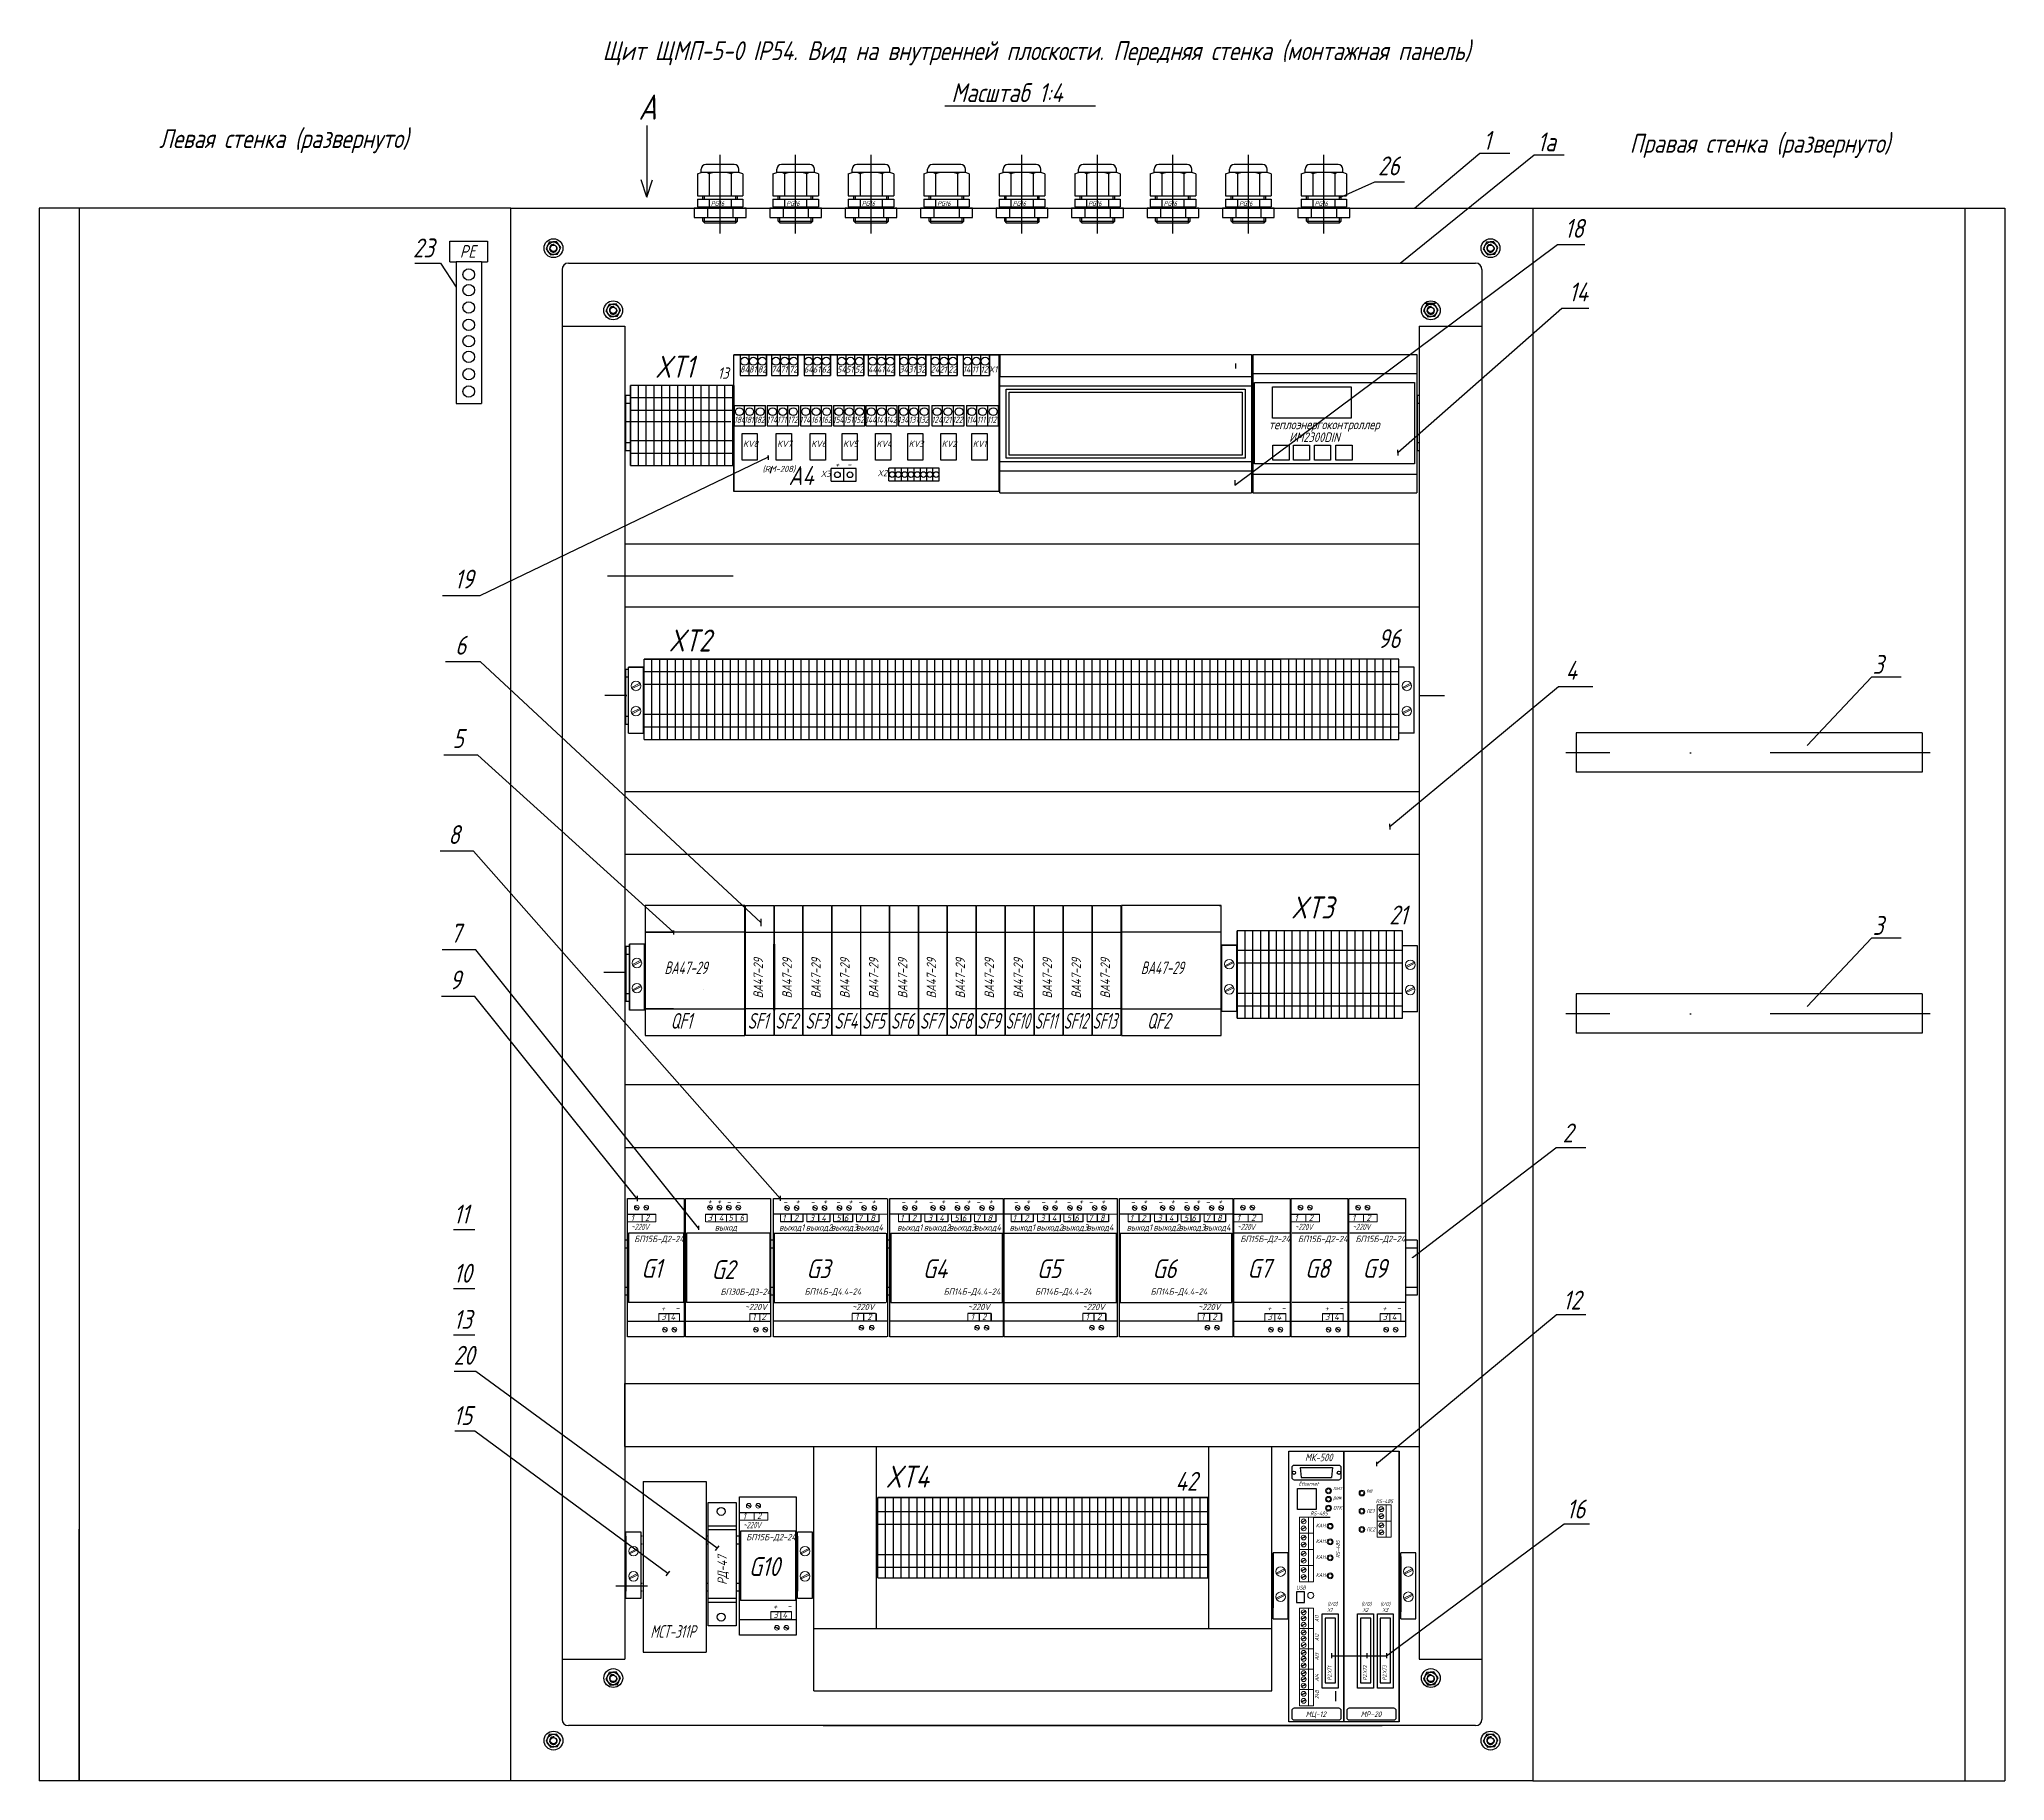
# Model space of a CAD drawing. Header units: millimetres. Extents: x 1012 to 5632, y 4 to 1530.
# Drawn here: x 1964.1 to 2276.6, y 1234.6 to 1511.4 of the extents above; entities that cross this region are included whole.
import ezdxf

# ---------------------------------------------------------------- set-up
doc = ezdxf.new("R2010")
doc.units = ezdxf.units.MM
doc.linetypes.add('ACAD_ISO02W100', pattern=[15, 12, -3])
doc.linetypes.add('DASHDOTX2', pattern=[50.8, 25.4, -12.7, 0, -12.7])
doc.layers.add('АСУТП', color=7, linetype='Continuous')
doc.layers.add('ссылки', color=7, linetype='Continuous')
doc.styles.add('GOST тип А', font='GOST_A.TTF', dxfattribs={"oblique": 15})
doc.styles.get("Standard").update_dxf_attribs({"font": 'GOST_A.TTF', "width": 0.8, "oblique": 15, "height": 3})

msp = doc.modelspace()

# ---------------------------------------------------------------- texts
at = {"color": 7, "oblique": 15}
msp.add_text('РЕ', height=2, dxfattribs=at).set_placement((2030.9577, 1476.6952))
at = {"color": 7, "style": 'GOST тип А', "oblique": 15}
for s, p in [('XT1', (2062.0113, 1457.6134)), ('XT2', (2064.1745, 1414.0918)), ('XT3', (2163.134, 1371.6439)), ('XT4', (2098.6545, 1281.161))]:
    msp.add_text(s, height=3.5, dxfattribs=at).set_placement(p)
at = {"color": 7, "linetype": 'Continuous', "lineweight": 0, "oblique": 15}
for s, height, p in [('84', 1, (2075.4874, 1458.4421)), ('81', 1, (2076.9015, 1458.4421)), ('82', 1, (2078.3155, 1458.4421)), ('74', 1, (2080.4711, 1458.4421)), ('71', 1, (2081.8852, 1458.4421)), ('72', 1, (2083.2992, 1458.4421)), ('64', 1, (2085.6625, 1458.4421)), ('61', 1, (2087.0766, 1458.4421)), ('62', 1, (2088.4906, 1458.4421)), ('54', 1, (2090.9231, 1458.4421)), ('51', 1, (2092.3372, 1458.4421)), ('52', 1, (2093.7512, 1458.4421)), ('44', 1, (2095.8376, 1458.4421)), ('41', 1, (2097.2517, 1458.4421)), ('42', 1, (2098.6657, 1458.4421)), ('34', 1, (2100.8213, 1458.4421)), ('31', 1, (2102.2354, 1458.4421)), ('32', 1, (2103.6495, 1458.4421)), ('24', 1, (2105.8051, 1458.4421)), ('21', 1, (2107.2191, 1458.4421)), ('22', 1, (2108.6332, 1458.4421)), ('14', 1, (2110.9272, 1458.4421)), ('11', 1, (2112.3413, 1458.4421)), ('12', 1, (2113.7554, 1458.4421)), ('X1', 1, (2115.0396, 1458.4473)), ('13', 1.8, (2071.968, 1457.4497)), ('KV8', 1, (2075.9874, 1446.5984)), ('KV7', 1, (2081.4026, 1446.5984)), ('KV6', 1, (2086.8229, 1446.5984)), ('KV5', 1, (2091.8887, 1446.5984)), ('KV4', 1, (2097.203, 1446.5984)), ('KV3', 1, (2102.3289, 1446.5984)), ('KV2', 1, (2107.5831, 1446.5984)), ('KV1', 1, (2112.5167, 1446.5984)), ('+', 1, (2090.6226, 1443.3387)), ('-', 1, (2092.543, 1443.3387)), ('(RM-208)', 1, (2079.076, 1442.6146)), ('X3', 1, (2088.3441, 1441.8384)), ('X2', 1, (2097.362, 1441.9605)), ('1', 1, (2058.1422, 1323.5396)), ('2', 1, (2060.4104, 1323.5703)), ('1', 1, (2154.5125, 1323.5396)), ('2', 1, (2156.7807, 1323.5703)), ('1', 1, (2163.6698, 1323.5396)), ('2', 1, (2165.938, 1323.5703)), ('1', 1, (2172.8271, 1323.5396)), ('2', 1, (2175.0952, 1323.5703)), ('БП15Б-Д2-24', 1, (2058.6877, 1320.2024)), ('БП15Б-Д2-24', 1, (2155.058, 1320.2024)), ('БП15Б-Д2-24', 1, (2164.2153, 1320.2024)), ('БП15Б-Д2-24', 1, (2173.3726, 1320.2024)), ('1', 1, (2075.948, 1276.1409)), ('2', 1, (2078.2162, 1276.1716)), ('БП15Б-Д2-24', 1, (2076.4935, 1272.8037))]:
    msp.add_text(s, height=height, dxfattribs=at).set_placement(p)
for s, width, p in [('184', 0.88, (2074.5617, 1450.4364)), ('181', 0.88, (2076.1519, 1450.4364)), ('182', 0.88, (2077.7563, 1450.4364)), ('174', 0.88, (2079.7168, 1450.4364)), ('171', 0.88, (2081.4017, 1450.4364)), ('172', 0.88, (2083.0543, 1450.4364)), ('174', 0.88, (2084.9827, 1450.4364)), ('161', 0.88, (2086.8116, 1450.4364)), ('162', 0.88, (2088.4124, 1450.4418)), ('154', 0.88, (2090.2633, 1450.4364)), ('151', 0.88, (2092.0058, 1450.4364)), ('152', 0.88, (2093.5778, 1450.4418)), ('144', 0.88, (2095.4147, 1450.4364)), ('141', 0.88, (2097.1572, 1450.4364)), ('142', 0.88, (2098.7292, 1450.4418)), ('134', 0.88, (2100.5696, 1450.4364)), ('131', 0.88, (2102.3581, 1450.4364)), ('132', 0.88, (2103.8346, 1450.4364)), ('124', 0.9, (2105.9655, 1450.4364)), ('121', 0.9, (2107.6307, 1450.4364)), ('122', 0.9, (2109.2584, 1450.4364)), ('114', 0.9, (2111.4966, 1450.4364)), ('111', 0.9, (2113.169, 1450.4364)), ('112', 0.9, (2114.7989, 1450.4364)), ('~220V', 0.8, (2058.2013, 1322.1092)), ('~220V', 0.8, (2154.5716, 1322.1092)), ('~220V', 0.8, (2163.7289, 1322.1092)), ('~220V', 0.8, (2172.8861, 1322.1092)), ('~220V', 0.8, (2076.0071, 1274.7105))]:
    msp.add_text(s, height=1, dxfattribs=dict(at, width=width)).set_placement(p)
at = {"color": 7, "lineweight": 0, "oblique": 15}
for s, p in [('A4', (2083.2368, 1440.5697)), ('G1', (2059.8102, 1314.5202)), ('G7', (2156.1805, 1314.5202)), ('G8', (2165.3378, 1314.5202)), ('G9', (2174.4951, 1314.5202)), ('G10', (2076.9104, 1267.1215))]:
    msp.add_text(s, height=3, dxfattribs=at).set_placement(p)
at = {"color": 7, "oblique": 15, "width": 0.8}
for s, p in [('ВA47-29', (2063.4791, 1362.8104)), ('ВA47-29', (2139.2271, 1362.8104)), ('МСТ-311Р', (2061.2501, 1257.3006))]:
    msp.add_text(s, height=2, dxfattribs=at).set_placement(p)
at = {"color": 7, "lineweight": 0, "style": 'GOST тип А', "oblique": 15}
for s, p in [('ВА47-29', (2079.1504, 1358.9558)), ('ВА47-29', (2083.7408, 1358.9558)), ('ВА47-29', (2088.3312, 1358.9558)), ('ВА47-29', (2092.9216, 1358.9558)), ('ВА47-29', (2097.512, 1358.9558)), ('ВА47-29', (2102.1024, 1358.9558)), ('ВА47-29', (2106.6928, 1358.9558)), ('ВА47-29', (2111.2832, 1358.9558)), ('ВА47-29', (2115.8867, 1358.9558)), ('ВА47-29', (2120.4956, 1358.9558)), ('ВА47-29', (2125.1044, 1358.9558)), ('ВА47-29', (2129.7132, 1358.9558)), ('ВА47-29', (2134.322, 1358.9558)), ('РД-47', (2073.4302, 1265.7202))]:
    msp.add_text(s, height=1.5, rotation=90, dxfattribs=at).set_placement(p)
at = {"color": 7, "style": 'GOST тип А', "oblique": 15}
for s, width, p in [('QF1', 0.8, (2064.4631, 1354.1193)), ('SF1', 0.8, (2076.7228, 1354.1193)), ('SF2', 0.8, (2081.1378, 1354.1193)), ('SF3', 0.8, (2085.9036, 1354.1193)), ('SF4', 0.8, (2090.494, 1354.1193)), ('SF5', 0.8, (2094.909, 1354.1193)), ('SF6', 0.8, (2099.4994, 1354.1193)), ('SF7', 0.8, (2104.0898, 1354.1193)), ('SF8', 0.8, (2108.6802, 1354.1193)), ('SF9', 0.8, (2113.2399, 1354.1193)), ('SF10', 0.7, (2117.7358, 1354.1193)), ('SF11', 0.7, (2122.3446, 1354.1193)), ('SF12', 0.7, (2126.9534, 1354.1193)), ('SF13', 0.7, (2131.5622, 1354.1193)), ('QF2', 0.8, (2140.2111, 1354.1193))]:
    msp.add_text(s, height=2.5, dxfattribs=dict(at, width=width)).set_placement(p)
at = {"color": 7, "linetype": 'Continuous', "lineweight": 0, "style": 'GOST тип А', "oblique": 15}
for s, height, p in [('+', 1, (2070.3369, 1326.2025)), ('+', 1, (2071.8369, 1326.2025)), ('-', 1, (2073.3521, 1326.1303)), ('-', 1, (2074.8521, 1326.1303)), ('-', 1, (2082.338, 1326.1303)), ('+', 1, (2084.3228, 1326.2025)), ('-', 1, (2086.7046, 1326.1303)), ('+', 1, (2088.6894, 1326.2025)), ('-', 1, (2090.7482, 1326.1303)), ('+', 1, (2092.733, 1326.2025)), ('-', 1, (2094.2721, 1326.1303)), ('+', 1, (2096.3988, 1326.2025)), ('-', 1, (2101.0984, 1326.1303)), ('+', 1, (2103.0832, 1326.2025)), ('-', 1, (2105.465, 1326.1303)), ('+', 1, (2107.4498, 1326.2025)), ('-', 1, (2109.5086, 1326.1303)), ('+', 1, (2111.4935, 1326.2025)), ('-', 1, (2113.0325, 1326.1303)), ('+', 1, (2115.0173, 1326.2025)), ('-', 1, (2118.9858, 1326.1303)), ('+', 1, (2120.9706, 1326.2025)), ('-', 1, (2123.3524, 1326.1303)), ('+', 1, (2125.3372, 1326.2025)), ('-', 1, (2127.3961, 1326.1303)), ('+', 1, (2129.3809, 1326.2025)), ('-', 1, (2130.9199, 1326.1303)), ('+', 1, (2132.9047, 1326.2025)), ('-', 1, (2137.6043, 1326.1303)), ('+', 1, (2139.5891, 1326.2025)), ('-', 1, (2141.9709, 1326.1303)), ('+', 1, (2143.9557, 1326.2025)), ('-', 1, (2146.0145, 1326.1303)), ('+', 1, (2147.9994, 1326.2025)), ('-', 1, (2149.5384, 1326.1303)), ('+', 1, (2151.5232, 1326.2025)), ('3', 1, (2070.3547, 1323.5793)), ('выход', 1, (2071.4863, 1322.037)), ('4', 1, (2072.1461, 1323.5793)), ('5', 1, (2073.6479, 1323.5793)), ('6', 1, (2075.4393, 1323.5793)), ('выход1', 1, (2081.7222, 1322.037)), ('1', 1, (2082.2222, 1323.537)), ('2', 1, (2084.064, 1323.537)), ('выход2', 1, (2085.9722, 1322.037)), ('3', 1, (2086.5888, 1323.537)), ('4', 1, (2088.4307, 1323.537)), ('выход3', 1, (2089.9722, 1322.037)), ('5', 1, (2090.8039, 1323.537)), ('6', 1, (2092.0212, 1323.537)), ('выход4', 1, (2093.9722, 1322.037)), ('7', 1, (2094.2373, 1323.537)), ('8', 1, (2096.2211, 1323.537)), ('выход1', 1, (2100.4826, 1322.037)), ('1', 1, (2100.9826, 1323.537)), ('2', 1, (2102.8244, 1323.537)), ('выход2', 1, (2104.7326, 1322.037)), ('3', 1, (2105.3492, 1323.537)), ('4', 1, (2107.1911, 1323.537)), ('выход3', 1, (2108.7326, 1322.037)), ('5', 1, (2109.5643, 1323.537)), ('6', 1, (2110.7816, 1323.537)), ('выход4', 1, (2112.7326, 1322.037)), ('7', 1, (2112.9977, 1323.537)), ('8', 1, (2114.8396, 1323.537)), ('выход1', 1, (2118.37, 1322.037)), ('1', 1, (2118.87, 1323.537)), ('2', 1, (2120.7119, 1323.537)), ('выход2', 1, (2122.62, 1322.037)), ('3', 1, (2123.2367, 1323.537)), ('4', 1, (2125.0785, 1323.537)), ('выход3', 1, (2126.62, 1322.037)), ('5', 1, (2127.4517, 1323.537)), ('6', 1, (2128.669, 1323.537)), ('выход4', 1, (2130.62, 1322.037)), ('7', 1, (2130.8851, 1323.537)), ('8', 1, (2132.727, 1323.537)), ('выход1', 1, (2136.9885, 1322.037)), ('1', 1, (2137.4885, 1323.537)), ('2', 1, (2139.3303, 1323.537)), ('выход2', 1, (2141.2385, 1322.037)), ('3', 1, (2141.8551, 1323.537)), ('4', 1, (2143.697, 1323.537)), ('выход3', 1, (2145.2385, 1322.037)), ('5', 1, (2146.0702, 1323.537)), ('6', 1, (2147.2875, 1323.537)), ('выход4', 1, (2149.2385, 1322.037)), ('7', 1, (2149.5036, 1323.537)), ('8', 1, (2151.3455, 1323.537)), ('БП30Б-Д3-24', 1, (2072.4005, 1311.8131)), ('БП14Б-Д4.4-24', 1, (2085.767, 1311.8332)), ('БП14Б-Д4.4-24', 1, (2107.8857, 1311.8332)), ('БП14Б-Д4.4-24', 1, (2122.4148, 1311.8332)), ('БП14Б-Д4.4-24', 1, (2140.7833, 1311.8332)), ('~220V', 1, (2076.2443, 1309.389)), ('~220V', 1, (2093.3169, 1309.389)), ('~220V', 1, (2111.7088, 1309.389)), ('~220V', 1, (2129.9647, 1309.389)), ('~220V', 1, (2148.3332, 1309.389)), ('3', 1, (2063, 1307.8256)), ('4', 1, (2064.4476, 1307.8256)), ('1', 1, (2077.4698, 1307.8256)), ('2', 1, (2078.9175, 1307.8256)), ('1', 1, (2093.8136, 1307.8122)), ('2', 1, (2095.7396, 1307.8122)), ('1', 1, (2112.2055, 1307.8122)), ('2', 1, (2113.9896, 1307.8122)), ('1', 1, (2130.4614, 1307.8122)), ('2', 1, (2132.2455, 1307.8122)), ('1', 1, (2148.8299, 1307.8122)), ('2', 1, (2150.614, 1307.8122)), ('3', 1, (2159.3703, 1307.8256)), ('4', 1, (2160.8179, 1307.8256)), ('3', 1, (2168.5275, 1307.8256)), ('4', 1, (2169.9752, 1307.8256)), ('3', 1, (2177.6848, 1307.8256)), ('4', 1, (2179.1325, 1307.8256)), ('МК-500', 1.2, (2165.3374, 1285.3679)), ('Ethernet', 0.625, (2164.331, 1281.467)), ('реж', 0.625, (2169.8171, 1279.2853)), ('пит', 0.625, (2169.8171, 1280.7851)), ('ОТК', 0.625, (2169.8171, 1277.6447)), ('ош', 0.625, (2175.1242, 1280.4206)), ('RS-485', 0.625, (2176.5939, 1278.6983)), ('RS-485', 0.625, (2166.1853, 1276.7567)), ('КАН1', 0.625, (2167.063, 1274.8401)), ('ПС1', 0.625, (2175.1242, 1277.1305)), ('КАН2', 0.625, (2167.063, 1272.352)), ('ПС2', 0.625, (2175.1242, 1274.2181)), ('КАН3', 0.625, (2167.063, 1269.8177)), ('КАН4', 0.625, (2167.063, 1266.9599)), ('USB', 0.625, (2163.9516, 1264.9444)), ('(I/O)', 0.625, (2168.8984, 1262.3642)), ('(I/O)', 0.625, (2174.2954, 1262.3642)), ('(I/O)', 0.625, (2177.3029, 1262.3642)), ('3', 1, (2080.8058, 1260.4269)), ('4', 1, (2082.2535, 1260.4269)), ('Х1', 0.625, (2168.8984, 1261.4173)), ('Х2', 0.625, (2174.5174, 1261.4173)), ('Х3', 0.625, (2177.6484, 1261.4173)), (' МЦ-12', 0.875, (2164.9092, 1244.7077)), (' МР-20', 0.875, (2173.6592, 1244.7077))]:
    msp.add_text(s, height=height, dxfattribs=at).set_placement(p)
at = {"color": 7, "lineweight": 0, "style": 'GOST тип А', "oblique": 15}
for s, p in [('G2', (2070.9724, 1314.3316)), ('G3', (2086.0592, 1314.4732)), ('G4', (2104.5696, 1314.4732)), ('G5', (2122.707, 1314.4732)), ('G6', (2141.0755, 1314.4732))]:
    msp.add_text(s, height=3, dxfattribs=at).set_placement(p)
at = {"color": 7, "linetype": 'Continuous', "lineweight": 0, "oblique": 15}
for s, p in [('+', (2063.8209, 1309.9855)), ('-', (2066.1016, 1310.0576)), ('+', (2160.1912, 1309.9855)), ('-', (2162.4719, 1310.0576)), ('+', (2169.3485, 1309.9855)), ('-', (2171.6292, 1310.0576)), ('+', (2178.5058, 1309.9855)), ('-', (2180.7865, 1310.0576)), ('+', (2081.6267, 1262.5868)), ('-', (2083.9074, 1262.6589))]:
    msp.add_text(s, height=1, rotation=180, dxfattribs=at).set_placement(p)
at = {"color": 7, "linetype": 'Continuous', "lineweight": 0, "style": 'GOST тип А', "oblique": 15}
for s, p in [('RS-485', (2170.8926, 1269.9883)), ('AI1', (2167.5487, 1259.7985)), ('AI2', (2167.5487, 1256.7697)), ('AI3', (2167.5487, 1253.69)), ('AI4', (2167.5487, 1250.3432)), ('Р2.ХТ1', (2169.5733, 1250.4937)), ('Р2.ХТ2', (2175.1923, 1250.4937)), ('Р2.ХТ3', (2178.3233, 1250.4937)), ('24В', (2167.5487, 1247.5742))]:
    msp.add_text(s, height=0.625, rotation=90, dxfattribs=at).set_placement(p)
at = {"layer": 'ссылки', "color": 7, "oblique": 15}
for s, height, p in [('    Щит ЩМП-5-0 IP54. Вид на внутренней плоскости. Передняя стенка (монтажная панель)', 3, (2047.5104, 1508.1038)), ('Масштаб 1:4', 3, (2109.1127, 1501.4392)), ('A', 4, (2059.355, 1498.6416)), ('Левая стенка (развернуто)', 3, (1983.1414, 1494.132)), ('Правая стенка (развернуто)', 3, (2216.9735, 1493.3821)), ('18', 3, (2206.6269, 1479.8638)), ('23', 3, (2023.5073, 1476.7532)), ('14', 3, (2207.3003, 1469.7586)), ('теплоэнергоконтроллер', 1.5, (2159.5876, 1449.4305)), ('ИМ2300DIN', 1.5, (2162.8216, 1447.412)), ('19', 3, (2030.1087, 1424.1043)), ('6', 3, (2030.2042, 1413.5929)), ('4', 3, (2206.7762, 1409.6053)), ('3', 3, (2255.6087, 1410.5379)), ('5', 3, (2029.7961, 1398.7604)), ('8', 3, (2029.1158, 1383.4863)), ('3', 3, (2255.6087, 1369.0379)), ('7', 3, (2029.4656, 1367.8084)), ('9', 3, (2029.341, 1360.3787)), ('2', 3, (2206.3001, 1336.0603)), ('11', 3, (2029.9654, 1323.1574)), ('10', 3, (2029.9654, 1313.7564)), ('13', 3, (2029.9654, 1306.4151)), ('12', 3, (2206.3477, 1309.4798)), ('20', 3, (2029.9654, 1300.7123)), ('15', 3, (2029.938, 1291.13)), ('16', 3, (2206.9194, 1276.2759))]:
    msp.add_text(s, height=height, dxfattribs=at).set_placement(p)
at = {"layer": 'ссылки', "color": 7, "style": 'GOST тип А', "oblique": 15}
for s, p in [('1', (2193.6804, 1493.8562)), ('1a', (2202.2984, 1493.6073)), ('26', (2176.9539, 1489.7967)), ('96', (2176.9539, 1414.6456)), ('21', (2178.7188, 1370.7033)), ('42', (2144.7355, 1280.6746))]:
    msp.add_text(s, height=3, dxfattribs=at).set_placement(p)

# ---------------------------------------------------------------- blocks, each defined once
blk = doc.blocks.new('PG16')
at = {"lineweight": 30}
for p, q in [((2.25, 6.93), (-2.25, 6.93)), ((-3.62, 5.43), (-3, 5.68)), ((-3.62, 5.43), (-3.62, 1.93)), ((-3, 5.68), (-3, 6.18)), ((3, 5.68), (-3, 5.68)), ((-1.75, 5.68), (-1.75, 1.93)), ((1.75, 5.68), (1.75, 1.93)), ((3, 5.68), (3, 6.18)), ((3.62, 5.43), (3, 5.68)), ((3.62, 5.43), (3.62, 1.93)), ((-4.12, 0), (-4.12, -1.5)), ((4.12, 0), (-4.12, 0)), ((-3.62, 1.93), (3.62, 1.93)), ((-3.62, 1.43), (-3.62, 0.18)), ((-3.62, 1.43), (3.62, 1.43)), ((-3.62, 0.18), (3.62, 0.18)), ((-2.75, 1.43), (-2.75, 1.93)), ((-2.75, 0), (-2.75, 0.18)), ((-2, 0), (-2, -1.5)), ((-1.75, 1.43), (-1.75, 0.18)), ((1.75, 1.43), (1.75, 0.18)), ((2, 0), (2, -1.5)), ((2.75, 1.43), (2.75, 1.93)), ((2.75, 0), (2.75, 0.18)), ((3.62, 1.43), (3.62, 0.18)), ((4.12, -1.5), (4.12, 0)), ((-4.12, -1.5), (4.12, -1.5)), ((-2.75, -2.07), (-2.75, -1.5)), ((-2.75, -2.07), (2.75, -2.07)), ((-2.75, -2.07), (-2.5, -2.32)), ((-2.5, -2.32), (2.5, -2.32)), ((2.75, -2.07), (2.5, -2.32)), ((2.75, -2.07), (2.75, -1.5))]:
    blk.add_line(p, q, dxfattribs=at)
for p, q in [((-2.5, 1.43), (-2.5, 1.93)), ((-2.5, 0), (-2.5, 0.18)), ((2.5, 1.43), (2.5, 1.93)), ((2.5, 0), (2.5, 0.18)), ((-2.5, -2.32), (-2.5, -1.5)), ((2.5, -2.32), (2.5, -1.5))]:
    blk.add_line(p, q)
for centre, start, end in [((-2.25, 6.18), 90, 180), ((2.25, 6.18), 0, 90)]:
    blk.add_arc(centre, 0.75, start, end, dxfattribs=at)
for centre, major_axis, ratio, start_param, end_param in [((-2.69, 5.43), (-0.937, 0), 0.266667, 3.141593, 4.712389), ((0, 5.43), (-1.75, 0), 0.142857, 3.141593, 6.283185), ((2.69, 5.43), (0.938, 0), 0.266667, 1.570796, 3.141593)]:
    blk.add_ellipse(centre, major_axis=major_axis, ratio=ratio, start_param=start_param, end_param=end_param, dxfattribs=at)
at = {"layer": 'ссылки', "lineweight": 30, "oblique": 15}
blk.add_text('PG16', height=0.75, dxfattribs=at).set_placement((-1.47, 0.35))

# ---------------------------------------------------------------- linework, layer by layer
at = {"color": 7}
for p, q in [((2108.0558, 1500.8214), (2132.034, 1500.8214)), ((2060.6983, 1497.692), (2060.6983, 1486.3278)), ((2072.3422, 1480.5446), (2072.3422, 1493.0766)), ((2084.3422, 1480.5446), (2084.3422, 1493.0766)), ((2096.3422, 1480.5446), (2096.3422, 1493.0766)), ((2120.3422, 1480.5446), (2120.3422, 1493.0766)), ((2132.3422, 1480.5446), (2132.3422, 1493.0766)), ((2144.3422, 1480.5446), (2144.3422, 1493.0766)), ((2156.3422, 1480.5446), (2156.3422, 1493.0766)), ((2168.3422, 1480.5446), (2168.3422, 1493.0766)), ((2180.4959, 1475.8302), (2201.7641, 1493.0745)), ((2182.7385, 1484.5802), (2193.1461, 1493.3234)), ((2193.1461, 1493.3234), (2197.9053, 1493.3234)), ((2201.7641, 1493.0745), (2206.5233, 1493.0745)), ((2060.6983, 1486.3278), (2059.7799, 1489.0808)), ((2060.6983, 1486.3278), (2061.6168, 1489.0808)), ((2170.8927, 1486.2748), (2176.4196, 1488.773)), ((2176.4196, 1488.773), (2181.1787, 1488.773)), ((1970.4418, 1484.5802), (1970.4418, 1399.5629)), ((2060.6983, 1486.3278), (2060.6983, 1486.3278)), ((2029.3754, 1476.0374), (2029.3754, 1479.315)), ((2029.3754, 1479.315), (2035.3754, 1479.315)), ((2035.3754, 1479.315), (2035.3754, 1476.0374)), ((2154.1799, 1440.5568), (2205.4802, 1478.7951)), ((2205.4802, 1478.7951), (2209.8565, 1478.7951)), ((2023.7785, 1475.8441), (2027.8949, 1475.8441)), ((2027.8949, 1475.8441), (2030.3754, 1472.0374)), ((2029.3754, 1476.0374), (2030.3754, 1476.0374)), ((2030.3754, 1476.0374), (2030.3754, 1472.0374)), ((2034.3754, 1476.0374), (2030.3754, 1476.0374)), ((2034.3754, 1476.0374), (2034.3754, 1472.0374)), ((2034.3754, 1476.0374), (2035.3754, 1476.0374)), ((2030.3754, 1472.0374), (2030.3754, 1468.0374)), ((2034.3754, 1472.0374), (2034.3754, 1468.0374)), ((2030.3754, 1468.0374), (2030.3754, 1453.5194)), ((2034.3754, 1468.0374), (2034.3754, 1453.5194)), ((2180.0807, 1445.7377), (2206.1537, 1468.6898)), ((2206.1537, 1468.6898), (2210.4583, 1468.6898)), ((2116.8773, 1461.2333), (2074.5451, 1461.2333)), ((2074.5451, 1456.3951), (2074.5451, 1461.2333)), ((2075.5408, 1461.2333), (2075.5408, 1457.9942)), ((2076.9408, 1457.9942), (2076.9408, 1461.2333)), ((2078.3408, 1457.9942), (2078.3408, 1461.2333)), ((2079.7408, 1461.2333), (2079.7408, 1457.9942)), ((2079.7408, 1457.9942), (2079.7408, 1461.2333)), ((2080.5245, 1461.2333), (2080.5245, 1457.9942)), ((2081.9245, 1457.9942), (2081.9245, 1461.2333)), ((2083.3245, 1457.9942), (2083.3245, 1461.2333)), ((2084.7245, 1461.2333), (2084.7245, 1457.9942)), ((2084.7245, 1457.9942), (2084.7245, 1461.2333)), ((2085.7159, 1461.2333), (2085.7159, 1457.9942)), ((2087.1159, 1457.9942), (2087.1159, 1461.2333)), ((2088.5159, 1457.9942), (2088.5159, 1461.2333)), ((2089.9159, 1461.2333), (2089.9159, 1457.9942)), ((2089.9159, 1457.9942), (2089.9159, 1461.2333)), ((2090.9765, 1461.2333), (2090.9765, 1457.9942)), ((2092.3765, 1457.9942), (2092.3765, 1461.2333)), ((2093.7765, 1457.9942), (2093.7765, 1461.2333)), ((2095.1765, 1461.2333), (2095.1765, 1457.9942)), ((2095.1765, 1457.9942), (2095.1765, 1461.2333)), ((2095.891, 1461.2333), (2095.891, 1457.9942)), ((2097.291, 1457.9942), (2097.291, 1461.2333)), ((2098.691, 1457.9942), (2098.691, 1461.2333)), ((2100.091, 1461.2333), (2100.091, 1457.9942)), ((2100.091, 1457.9942), (2100.091, 1461.2333)), ((2100.8747, 1461.2333), (2100.8747, 1457.9942)), ((2102.2747, 1457.9942), (2102.2747, 1461.2333)), ((2103.6747, 1457.9942), (2103.6747, 1461.2333)), ((2105.0747, 1461.2333), (2105.0747, 1457.9942)), ((2105.0747, 1457.9942), (2105.0747, 1461.2333)), ((2105.8585, 1461.2333), (2105.8585, 1457.9942)), ((2107.2585, 1457.9942), (2107.2585, 1461.2333)), ((2108.6585, 1457.9942), (2108.6585, 1461.2333)), ((2110.0585, 1461.2333), (2110.0585, 1457.9942)), ((2110.0585, 1457.9942), (2110.0585, 1461.2333)), ((2110.9806, 1461.2333), (2110.9806, 1457.9942)), ((2112.3806, 1457.9942), (2112.3806, 1461.2333)), ((2113.7806, 1457.9942), (2113.7806, 1461.2333)), ((2115.1806, 1461.2333), (2115.1806, 1457.9942)), ((2115.1806, 1457.9942), (2115.1806, 1461.2333)), ((2116.8266, 1461.3052), (2116.8266, 1457.8052)), ((2116.8266, 1461.3052), (2156.8266, 1461.3052)), ((2154.2823, 1459.8797), (2154.2823, 1459.0812)), ((2157.0322, 1461.3052), (2160.3536, 1461.3052)), ((2058.0978, 1456.3951), (2058.0978, 1456.3951)), ((2073.0871, 1456.3951), (2073.0871, 1456.3951)), ((2074.5451, 1456.3951), (2074.5451, 1439.512)), ((2075.5408, 1457.9942), (2079.7408, 1457.9942)), ((2080.5245, 1457.9942), (2084.7245, 1457.9942)), ((2085.7159, 1457.9942), (2089.9159, 1457.9942)), ((2090.9765, 1457.9942), (2095.1765, 1457.9942)), ((2095.891, 1457.9942), (2100.091, 1457.9942)), ((2100.8747, 1457.9942), (2105.0747, 1457.9942)), ((2105.8585, 1457.9942), (2110.0585, 1457.9942)), ((2110.9806, 1457.9942), (2115.1806, 1457.9942)), ((2116.8266, 1457.8052), (2156.8266, 1457.8052)), ((2116.8266, 1456.3052), (2156.8266, 1456.3052)), ((2157.0322, 1458.3005), (2183.1284, 1458.3005)), ((2157.3306, 1456.8517), (2182.7696, 1456.8517)), ((2157.3306, 1443.9546), (2157.3306, 1456.8517)), ((2182.7696, 1456.8517), (2182.7696, 1443.9546)), ((2030.3754, 1453.5194), (2034.3754, 1453.5194)), ((2074.5617, 1453.2275), (2074.5617, 1449.9884)), ((2074.5617, 1453.2275), (2079.5437, 1453.2275)), ((2075.2596, 1453.2275), (2079.2137, 1453.2275)), ((2076.2183, 1449.9884), (2076.2183, 1453.2275)), ((2077.8498, 1449.9884), (2077.8498, 1453.2275)), ((2079.5437, 1449.9884), (2079.5437, 1453.2275)), ((2079.8397, 1453.2275), (2079.8397, 1449.9884)), ((2079.8397, 1453.2275), (2084.8373, 1453.2275)), ((2080.5376, 1453.2275), (2084.7376, 1453.2275)), ((2081.489, 1449.9884), (2081.489, 1453.2275)), ((2083.1162, 1449.9884), (2083.1162, 1453.2275)), ((2084.8373, 1449.9884), (2084.8373, 1453.2275)), ((2085.1056, 1453.2275), (2085.1056, 1449.9884)), ((2085.1056, 1453.2275), (2090.1033, 1453.2275)), ((2085.8035, 1453.2275), (2090.0035, 1453.2275)), ((2086.7628, 1449.9884), (2086.7628, 1453.2275)), ((2088.4476, 1449.9884), (2088.4476, 1453.2275)), ((2090.1033, 1449.9884), (2090.1033, 1453.2275)), ((2090.3862, 1453.2275), (2090.3862, 1449.9884)), ((2090.3862, 1453.2275), (2095.3263, 1453.2275)), ((2091.0841, 1453.2275), (2095.2841, 1453.2275)), ((2092.0434, 1449.9884), (2092.0434, 1453.2275)), ((2093.6705, 1449.9884), (2093.6705, 1453.2275)), ((2095.3263, 1449.9884), (2095.3263, 1453.2275)), ((2095.5376, 1453.2275), (2095.5376, 1449.9884)), ((2095.5376, 1453.2275), (2100.4777, 1453.2275)), ((2096.2355, 1453.2275), (2100.4355, 1453.2275)), ((2097.1948, 1449.9884), (2097.1948, 1453.2275)), ((2098.822, 1449.9884), (2098.822, 1453.2275)), ((2100.4777, 1449.9884), (2100.4777, 1453.2275)), ((2100.7051, 1453.2275), (2100.7051, 1449.9884)), ((2100.7051, 1453.2275), (2105.5982, 1453.2275)), ((2102.3658, 1449.9884), (2102.3658, 1453.2275)), ((2103.9313, 1449.9884), (2103.9313, 1453.2275)), ((2105.5982, 1449.9884), (2105.5982, 1453.2275)), ((2105.9907, 1453.2275), (2105.9907, 1449.9884)), ((2105.9907, 1453.2275), (2111.1375, 1453.2275)), ((2107.6819, 1449.9884), (2107.6819, 1453.2275)), ((2109.4706, 1449.9884), (2109.4706, 1453.2275)), ((2111.1375, 1449.9884), (2111.1375, 1453.2275)), ((2111.5155, 1453.2275), (2111.5155, 1449.9884)), ((2111.5155, 1453.2275), (2116.6217, 1453.2275)), ((2113.1661, 1449.9884), (2113.1661, 1453.2275)), ((2114.8836, 1449.9884), (2114.8836, 1453.2275)), ((2116.6217, 1449.9884), (2116.6217, 1453.2275)), ((2117.8266, 1444.8052), (2117.8266, 1455.8052)), ((2117.8266, 1455.8052), (2120.3266, 1455.8052)), ((2118.0766, 1455.8052), (2155.8266, 1455.8052)), ((2118.3266, 1445.3052), (2118.3266, 1455.3052)), ((2118.3266, 1455.3052), (2122.0766, 1455.3052)), ((2118.8266, 1455.3052), (2155.3266, 1455.3052)), ((2155.3266, 1455.3052), (2155.3266, 1445.3052)), ((2155.8266, 1455.8052), (2155.8266, 1444.8052)), ((2160.1928, 1456.1737), (2172.7027, 1456.1737)), ((2160.1928, 1451.1737), (2160.1928, 1456.1737)), ((2172.7027, 1456.1737), (2172.7027, 1451.1737)), ((2057.2172, 1450.6385), (2074.0578, 1450.6385)), ((2116.8266, 1439.3052), (2116.8266, 1450.3052)), ((2172.7027, 1451.1737), (2160.1928, 1451.1737)), ((2074.5617, 1449.9884), (2079.5437, 1449.9884)), ((2075.2596, 1449.9884), (2079.2137, 1449.9884)), ((2079.8397, 1449.9884), (2084.8373, 1449.9884)), ((2080.5376, 1449.9884), (2084.7376, 1449.9884)), ((2085.1056, 1449.9884), (2090.1033, 1449.9884)), ((2085.8035, 1449.9884), (2090.0035, 1449.9884)), ((2090.3862, 1449.9884), (2095.3263, 1449.9884)), ((2091.0841, 1449.9884), (2095.2841, 1449.9884)), ((2095.5376, 1449.9884), (2100.4777, 1449.9884)), ((2096.2355, 1449.9884), (2100.4355, 1449.9884)), ((2100.7051, 1449.9884), (2105.5982, 1449.9884)), ((2105.9907, 1449.9884), (2111.1375, 1449.9884)), ((2111.5155, 1449.9884), (2116.6217, 1449.9884)), ((2079.9583, 1444.9985), (2034.1306, 1422.9549)), ((2079.9583, 1444.9985), (2079.9583, 1445.2658)), ((2079.9583, 1445.2658), (2079.9583, 1444.5487)), ((2116.8266, 1444.3052), (2156.8266, 1444.3052)), ((2155.8266, 1444.8052), (2117.8266, 1444.8052)), ((2155.3266, 1445.3052), (2118.3266, 1445.3052)), ((2182.7696, 1443.9546), (2157.3306, 1443.9546)), ((2180.0807, 1445.7377), (2180.0807, 1446.1284)), ((2180.0807, 1445.7377), (2180.0807, 1445.7377)), ((2180.0807, 1445.7377), (2180.0807, 1445.2533)), ((2070.5978, 1443.6451), (2070.5978, 1443.6451)), ((2074.3478, 1443.6451), (2074.3478, 1443.6451)), ((2080.3692, 1442.4416), (2080.5569, 1443.3724)), ((2091.9923, 1443.1826), (2089.9923, 1443.1826)), ((2089.9923, 1441.1826), (2089.9923, 1443.1826)), ((2089.9923, 1441.1826), (2091.9923, 1441.1826)), ((2093.9923, 1443.1826), (2091.9923, 1443.1826)), ((2091.9923, 1441.1826), (2091.9923, 1443.1826)), ((2091.9923, 1441.1826), (2093.9923, 1441.1826)), ((2093.9923, 1441.1826), (2093.9923, 1443.1826)), ((2107.1882, 1443.2269), (2099.1882, 1443.2269)), ((2099.1882, 1441.2269), (2099.1882, 1443.2269)), ((2099.1882, 1441.2269), (2107.1882, 1441.2269)), ((2100.1882, 1441.2269), (2100.1882, 1443.2269)), ((2101.1882, 1441.2269), (2101.1882, 1443.2269)), ((2102.1882, 1441.2269), (2102.1882, 1443.2269)), ((2103.1882, 1441.2269), (2103.1882, 1443.2269)), ((2104.1882, 1441.2269), (2104.1882, 1443.2269)), ((2105.1882, 1441.2269), (2105.1882, 1443.2269)), ((2106.1882, 1441.2269), (2106.1882, 1443.2269)), ((2107.1882, 1441.2269), (2107.1882, 1443.2269)), ((2116.8266, 1439.3052), (2116.8266, 1442.8052)), ((2116.8266, 1442.8052), (2156.8266, 1442.8052)), ((2154.1799, 1441.3554), (2154.1799, 1440.5568)), ((2157.0322, 1442.3099), (2183.1284, 1442.3099)), ((2074.5451, 1439.512), (2074.5451, 1439.512)), ((2157.0322, 1439.3052), (2160.3536, 1439.3052)), ((2054.4314, 1426.1389), (2074.4326, 1426.1389)), ((2034.1306, 1422.9549), (2028.184, 1422.9549)), ((2060.2504, 1412.8735), (2161.5004, 1412.8735)), ((2075.2504, 1412.8735), (2075.2504, 1412.8735)), ((2034.2262, 1412.4435), (2028.6903, 1412.4435)), ((2078.8257, 1371.011), (2034.2262, 1412.4435)), ((2060.161, 1411.6235), (2057.761, 1411.6235)), ((2182.7111, 1411.6235), (2180.2504, 1411.6235)), ((2182.6578, 1411.6235), (2180.2504, 1411.6235)), ((2245.1628, 1399.1469), (2255.3949, 1410.0051)), ((2260.1541, 1410.0051), (2255.3949, 1410.0051)), ((2057.5083, 1407.1169), (2054.0347, 1407.1169)), ((2057.2172, 1407.1169), (2057.5083, 1407.1169)), ((2178.8386, 1386.2811), (2205.6295, 1408.5365)), ((2183.4672, 1407.1169), (2187.54, 1407.1169)), ((2205.6295, 1408.5365), (2211.1168, 1408.5365)), ((2060.2504, 1400.1235), (2075.2504, 1400.1235)), ((2075.2504, 1400.1235), (2075.2504, 1400.1235)), ((2033.818, 1397.6111), (2028.434, 1397.6111)), ((2064.9045, 1369.4607), (2033.818, 1397.6111)), ((2178.8386, 1386.2811), (2178.8386, 1386.6719)), ((2178.8386, 1386.2811), (2178.8386, 1386.2811)), ((2178.8386, 1386.2811), (2178.8386, 1385.7967)), ((2033.1377, 1382.3369), (2027.8404, 1382.3369)), ((2081.8651, 1327.1267), (2033.1377, 1382.3369)), ((2060.4045, 1369.4607), (2064.9045, 1369.4607)), ((2076.2489, 1369.4607), (2060.4045, 1369.4607)), ((2064.9045, 1369.4607), (2064.9045, 1369.7543)), ((2064.9045, 1369.7543), (2064.9045, 1369.1106)), ((2064.9045, 1369.4607), (2064.9045, 1369.4607)), ((2064.9045, 1369.4607), (2064.9045, 1369.4607)), ((2076.4063, 1369.4607), (2080.9063, 1369.4607)), ((2078.8257, 1371.6148), (2078.8257, 1370.4392)), ((2080.9642, 1369.4607), (2085.4642, 1369.4607)), ((2085.5546, 1369.4607), (2090.0546, 1369.4607)), ((2090.145, 1369.4607), (2094.645, 1369.4607)), ((2094.7354, 1369.4607), (2099.2354, 1369.4607)), ((2099.3258, 1369.4607), (2103.8258, 1369.4607)), ((2103.9162, 1369.4607), (2108.4162, 1369.4607)), ((2108.5066, 1369.4607), (2113.0066, 1369.4607)), ((2113.1101, 1369.4607), (2117.6101, 1369.4607)), ((2117.7189, 1369.4607), (2122.2189, 1369.4607)), ((2122.3278, 1369.4607), (2126.8278, 1369.4607)), ((2126.9366, 1369.4607), (2131.4366, 1369.4607)), ((2131.5454, 1369.4607), (2136.0454, 1369.4607)), ((2151.9969, 1369.4607), (2136.1525, 1369.4607)), ((2033.4875, 1366.659), (2028.1685, 1366.659)), ((2068.8924, 1322.4436), (2033.4875, 1366.659)), ((2154.4924, 1367.3915), (2152.0924, 1367.3915)), ((2154.4924, 1367.3915), (2152.0924, 1367.3915)), ((2245.1628, 1357.6469), (2255.3949, 1368.5051)), ((2260.1541, 1368.5051), (2255.3949, 1368.5051)), ((2057.3363, 1363.0538), (2053.8627, 1363.0538)), ((2069.6499, 1360.2971), (2069.6499, 1360.2971)), ((2033.3629, 1359.2293), (2028.0438, 1359.2293)), ((2059.1774, 1327.0947), (2033.3629, 1359.2293)), ((2064.9045, 1357.3104), (2060.4045, 1357.3104)), ((2060.4045, 1357.3104), (2076.2489, 1357.3104)), ((2080.8731, 1357.3104), (2076.3731, 1357.3104)), ((2085.4642, 1357.3104), (2080.9642, 1357.3104)), ((2090.0546, 1357.3104), (2085.5546, 1357.3104)), ((2094.645, 1357.3104), (2090.145, 1357.3104)), ((2099.2354, 1357.3104), (2094.7354, 1357.3104)), ((2103.8258, 1357.3104), (2099.3258, 1357.3104)), ((2108.4162, 1357.3104), (2103.9162, 1357.3104)), ((2113.0066, 1357.3104), (2108.5066, 1357.3104)), ((2117.6101, 1357.3104), (2113.1101, 1357.3104)), ((2122.2189, 1357.3104), (2117.7189, 1357.3104)), ((2126.8278, 1357.3104), (2122.3278, 1357.3104)), ((2131.4366, 1357.3104), (2126.9366, 1357.3104)), ((2136.0454, 1357.3104), (2131.5454, 1357.3104)), ((2136.1525, 1357.3104), (2151.9969, 1357.3104)), ((2179.567, 1355.7871), (2179.567, 1355.7871)), ((2180.817, 1355.7871), (2180.817, 1355.7871)), ((2182.4335, 1317.7424), (2205.2093, 1335.2103)), ((2209.9685, 1335.2103), (2205.2093, 1335.2103)), ((2047.2172, 1332.6547), (2047.2172, 1244.3302)), ((2059.1774, 1327.5525), (2059.1774, 1326.7159)), ((2081.8651, 1327.5845), (2081.8651, 1326.7479)), ((2033.3629, 1322.169), (2029.9574, 1322.169)), ((2057.637, 1324.6267), (2062.137, 1324.6267)), ((2057.637, 1324.6267), (2062.137, 1324.6267)), ((2068.8924, 1322.7795), (2068.8924, 1322.1778)), ((2070.0393, 1324.6267), (2076.6258, 1324.6267)), ((2070.0393, 1324.6267), (2076.6258, 1324.6267)), ((2070.0393, 1324.6267), (2076.6258, 1324.6267)), ((2070.0393, 1324.6267), (2076.6258, 1324.6267)), ((2096.9241, 1324.6267), (2080.8337, 1324.6267)), ((2083.2919, 1324.6267), (2080.8337, 1324.6267)), ((2083.6304, 1323.4108), (2081.9501, 1323.4108)), ((2083.6304, 1324.6267), (2083.6304, 1323.4108)), ((2085.4722, 1323.4108), (2083.6304, 1323.4108)), ((2085.4722, 1324.6267), (2085.4722, 1323.4108)), ((2087.997, 1323.4108), (2086.1552, 1323.4108)), ((2087.997, 1324.6267), (2087.997, 1323.4108)), ((2089.7756, 1323.4108), (2087.997, 1323.4108)), ((2089.7756, 1324.6267), (2089.7756, 1323.4108)), ((2092.212, 1323.4108), (2090.3702, 1323.4108)), ((2091.8953, 1324.6267), (2091.8953, 1323.4108)), ((2093.3707, 1323.4108), (2092.212, 1323.4108)), ((2093.3707, 1324.6267), (2093.3707, 1323.4108)), ((2095.6455, 1323.4108), (2094.0536, 1323.4108)), ((2095.7874, 1324.6267), (2095.7874, 1323.4108)), ((2097.566, 1323.4108), (2095.7874, 1323.4108)), ((2097.566, 1324.6267), (2097.566, 1323.4108)), ((2117.3442, 1324.6267), (2099.3442, 1324.6267)), ((2102.3908, 1323.4108), (2100.7105, 1323.4108)), ((2102.3908, 1324.6267), (2102.3908, 1323.4108)), ((2104.2326, 1323.4108), (2102.3908, 1323.4108)), ((2104.2326, 1324.6267), (2104.2326, 1323.4108)), ((2106.7574, 1323.4108), (2104.9156, 1323.4108)), ((2106.7574, 1324.6267), (2106.7574, 1323.4108)), ((2108.536, 1323.4108), (2106.7574, 1323.4108)), ((2108.536, 1324.6267), (2108.536, 1323.4108)), ((2110.9725, 1323.4108), (2109.1306, 1323.4108)), ((2110.6557, 1324.6267), (2110.6557, 1323.4108)), ((2112.1311, 1323.4108), (2110.9725, 1323.4108)), ((2112.1311, 1324.6267), (2112.1311, 1323.4108)), ((2114.4059, 1323.4108), (2112.8141, 1323.4108)), ((2114.4059, 1324.6267), (2114.4059, 1323.4108)), ((2116.1845, 1323.4108), (2114.4059, 1323.4108)), ((2116.1845, 1324.6267), (2116.1845, 1323.4108)), ((2133.5719, 1324.6267), (2117.4816, 1324.6267)), ((2119.9398, 1324.6267), (2117.4816, 1324.6267)), ((2120.2782, 1323.4108), (2118.5979, 1323.4108)), ((2120.2782, 1324.6267), (2120.2782, 1323.4108)), ((2122.12, 1323.4108), (2120.2782, 1323.4108)), ((2122.12, 1324.6267), (2122.12, 1323.4108)), ((2124.6448, 1323.4108), (2122.803, 1323.4108)), ((2124.6448, 1324.6267), (2124.6448, 1323.4108)), ((2126.4234, 1323.4108), (2124.6448, 1323.4108)), ((2126.4234, 1324.6267), (2126.4234, 1323.4108)), ((2128.8599, 1323.4108), (2127.018, 1323.4108)), ((2128.5431, 1324.6267), (2128.5431, 1323.4108)), ((2130.0185, 1323.4108), (2128.8599, 1323.4108)), ((2130.0185, 1324.6267), (2130.0185, 1323.4108)), ((2132.2933, 1323.4108), (2130.7015, 1323.4108)), ((2132.2933, 1324.6267), (2132.2933, 1323.4108)), ((2134.0719, 1323.4108), (2132.2933, 1323.4108)), ((2134.0719, 1324.6267), (2134.0719, 1323.4108)), ((2153.8501, 1324.6267), (2135.8501, 1324.6267)), ((2138.8967, 1323.4108), (2137.2164, 1323.4108)), ((2138.8967, 1324.6267), (2138.8967, 1323.4108)), ((2140.7385, 1323.4108), (2138.8967, 1323.4108)), ((2140.7385, 1324.6267), (2140.7385, 1323.4108)), ((2143.2633, 1323.4108), (2141.4215, 1323.4108)), ((2143.2633, 1324.6267), (2143.2633, 1323.4108)), ((2145.0419, 1323.4108), (2143.2633, 1323.4108)), ((2145.0419, 1324.6267), (2145.0419, 1323.4108)), ((2147.4784, 1323.4108), (2145.6365, 1323.4108)), ((2147.1616, 1324.6267), (2147.1616, 1323.4108)), ((2148.637, 1323.4108), (2147.4784, 1323.4108)), ((2148.637, 1324.6267), (2148.637, 1323.4108)), ((2150.9118, 1323.4108), (2149.32, 1323.4108)), ((2150.9118, 1324.6267), (2150.9118, 1323.4108)), ((2152.6904, 1323.4108), (2150.9118, 1323.4108)), ((2152.6904, 1324.6267), (2152.6904, 1323.4108)), ((2154.0074, 1324.6267), (2158.5074, 1324.6267)), ((2154.0074, 1324.6267), (2158.5074, 1324.6267)), ((2163.1646, 1324.6267), (2167.6646, 1324.6267)), ((2163.1646, 1324.6267), (2167.6646, 1324.6267)), ((2172.3219, 1324.6267), (2176.8219, 1324.6267)), ((2172.3219, 1324.6267), (2176.8219, 1324.6267)), ((2066.512, 1321.6267), (2057.762, 1321.6267)), ((2057.762, 1321.6267), (2057.762, 1310.6267)), ((2066.512, 1321.6267), (2066.512, 1310.6267)), ((2066.9866, 1310.6267), (2066.9866, 1321.6267)), ((2066.9866, 1321.6267), (2066.9866, 1310.6267)), ((2080.2366, 1321.6267), (2066.9866, 1321.6267)), ((2080.2366, 1321.6267), (2080.2366, 1310.6267)), ((2080.9587, 1321.6267), (2080.9587, 1310.6267)), ((2080.9587, 1310.6267), (2080.9587, 1321.6267)), ((2080.9587, 1321.6267), (2098.7087, 1321.6267)), ((2098.8507, 1310.6267), (2098.8507, 1321.6267)), ((2099.4692, 1321.6267), (2099.4692, 1310.6267)), ((2099.4692, 1310.6267), (2099.4692, 1321.6267)), ((2099.4692, 1321.6267), (2117.2192, 1321.6267)), ((2117.2192, 1310.6267), (2117.2192, 1321.6267)), ((2117.6066, 1321.6267), (2135.3566, 1321.6267)), ((2135.3566, 1310.6267), (2135.3566, 1321.6267)), ((2135.9751, 1321.6267), (2135.9751, 1310.6267)), ((2135.9751, 1310.6267), (2135.9751, 1321.6267)), ((2135.9751, 1321.6267), (2153.7251, 1321.6267)), ((2153.7251, 1310.6267), (2153.7251, 1321.6267)), ((2162.8824, 1321.6267), (2154.1324, 1321.6267)), ((2172.0396, 1321.6267), (2163.2896, 1321.6267)), ((2181.1969, 1321.6267), (2172.4469, 1321.6267)), ((2182.4335, 1317.7424), (2182.4335, 1317.7862)), ((2182.4335, 1317.7862), (2182.4335, 1317.7027)), ((2182.4335, 1317.7424), (2182.4335, 1317.7723)), ((2182.4335, 1317.7723), (2182.4335, 1317.6943)), ((2182.4335, 1317.7424), (2182.4335, 1317.7424)), ((2182.4335, 1317.7424), (2182.4335, 1317.7424)), ((2033.3629, 1312.768), (2029.9574, 1312.768)), ((2066.512, 1310.6267), (2057.762, 1310.6267)), ((2080.2366, 1310.6267), (2066.9866, 1310.6267)), ((2080.9587, 1310.6267), (2098.7087, 1310.6267)), ((2099.4692, 1310.6267), (2117.2192, 1310.6267)), ((2117.6066, 1310.6267), (2135.3566, 1310.6267)), ((2135.9751, 1310.6267), (2153.7251, 1310.6267)), ((2162.8824, 1310.6267), (2154.1324, 1310.6267)), ((2172.0396, 1310.6267), (2163.2896, 1310.6267)), ((2181.1969, 1310.6267), (2172.4469, 1310.6267)), ((2057.637, 1307.6267), (2066.637, 1307.6267)), ((2062.5845, 1308.8559), (2065.9005, 1308.8559)), ((2063.3585, 1308.8559), (2065.9005, 1308.8559)), ((2063.3585, 1308.8559), (2065.9005, 1308.8559)), ((2063.3585, 1308.8559), (2065.9005, 1308.8559)), ((2066.8616, 1307.6267), (2080.3616, 1307.6267)), ((2077.0543, 1308.8559), (2080.3703, 1308.8559)), ((2077.8283, 1308.8559), (2080.3703, 1308.8559)), ((2077.8283, 1308.8559), (2080.3703, 1308.8559)), ((2077.8283, 1308.8559), (2080.3703, 1308.8559)), ((2095.1927, 1307.6267), (2080.8337, 1307.6267)), ((2095.1927, 1308.8425), (2093.3508, 1308.8425)), ((2097.0345, 1308.8425), (2095.1927, 1308.8425)), ((2095.1927, 1307.6267), (2095.1927, 1308.8425)), ((2098.8337, 1307.6267), (2095.1927, 1307.6267)), ((2097.1765, 1308.8425), (2097.1765, 1307.6267)), ((2097.1765, 1307.6267), (2097.1765, 1308.8425)), ((2113.8346, 1307.6267), (2099.3442, 1307.6267)), ((2113.5846, 1308.8425), (2111.7428, 1308.8425)), ((2115.4265, 1308.8425), (2113.5846, 1308.8425)), ((2113.5846, 1307.6267), (2113.5846, 1308.8425)), ((2117.3442, 1307.6267), (2113.5846, 1307.6267)), ((2115.4265, 1308.8425), (2115.4265, 1307.6267)), ((2115.4265, 1307.6267), (2115.4265, 1308.8425)), ((2131.8405, 1307.6267), (2117.4816, 1307.6267)), ((2131.8405, 1308.8425), (2129.9987, 1308.8425)), ((2133.6824, 1308.8425), (2131.8405, 1308.8425)), ((2131.8405, 1307.6267), (2131.8405, 1308.8425)), ((2135.4816, 1307.6267), (2131.8405, 1307.6267)), ((2133.6824, 1308.8425), (2133.6824, 1307.6267)), ((2133.6824, 1307.6267), (2133.6824, 1308.8425)), ((2150.209, 1307.6267), (2135.8501, 1307.6267)), ((2150.209, 1308.8425), (2148.3672, 1308.8425)), ((2152.0508, 1308.8425), (2150.209, 1308.8425)), ((2150.209, 1307.6267), (2150.209, 1308.8425)), ((2152.0508, 1308.8425), (2152.0508, 1307.6267)), ((2152.0508, 1307.6267), (2152.0508, 1308.8425)), ((2154.0074, 1307.6267), (2163.0074, 1307.6267)), ((2158.9548, 1308.8559), (2162.2708, 1308.8559)), ((2159.7288, 1308.8559), (2162.2708, 1308.8559)), ((2159.7288, 1308.8559), (2162.2708, 1308.8559)), ((2159.7288, 1308.8559), (2162.2708, 1308.8559)), ((2163.1646, 1307.6267), (2172.1646, 1307.6267)), ((2168.1121, 1308.8559), (2171.4281, 1308.8559)), ((2168.8861, 1308.8559), (2171.4281, 1308.8559)), ((2168.8861, 1308.8559), (2171.4281, 1308.8559)), ((2168.8861, 1308.8559), (2171.4281, 1308.8559)), ((2172.3219, 1307.6267), (2181.3219, 1307.6267)), ((2176.7342, 1284.9692), (2205.2569, 1308.6298)), ((2177.2693, 1308.8559), (2180.5854, 1308.8559)), ((2178.0434, 1308.8559), (2180.5854, 1308.8559)), ((2178.0434, 1308.8559), (2180.5854, 1308.8559)), ((2178.0434, 1308.8559), (2180.5854, 1308.8559)), ((2210.0161, 1308.6298), (2205.2569, 1308.6298)), ((2033.3629, 1305.4268), (2029.9574, 1305.4268)), ((2033.4827, 1299.6545), (2030.042, 1299.6545)), ((2071.8646, 1271.5606), (2033.4827, 1299.6545)), ((2057.2172, 1287.7072), (2057.2172, 1297.7072)), ((2033.3355, 1290.1416), (2030.1689, 1290.1416)), ((2064.0217, 1267.5435), (2033.3355, 1290.1416)), ((2183.4672, 1287.7072), (2183.4672, 1279.6357)), ((2183.4672, 1287.7072), (2183.4672, 1279.6357)), ((2183.4672, 1287.7072), (2183.4672, 1279.6357)), ((2176.7342, 1285.2748), (2176.7342, 1284.6019)), ((2164.586, 1284.3672), (2169.7203, 1284.3672)), ((2164.586, 1284.3672), (2164.7058, 1282.7651)), ((2164.7058, 1282.7651), (2169.5722, 1282.7651)), ((2169.7365, 1284.3672), (2169.5722, 1282.7651)), ((2169.7203, 1284.3672), (2169.7365, 1284.3672)), ((2097.4032, 1279.5931), (2138.6532, 1279.5931)), ((2138.6532, 1279.5931), (2149.9032, 1279.5931)), ((2164.1558, 1281.0451), (2167.1159, 1281.0451)), ((2164.1558, 1277.7178), (2164.1558, 1281.0446)), ((2167.1159, 1281.0451), (2167.1159, 1277.7178)), ((2070.4177, 1275.0831), (2074.9177, 1275.0831)), ((2074.9904, 1275.0756), (2074.9904, 1275.0756)), ((2075.4429, 1277.228), (2079.9429, 1277.228)), ((2075.4429, 1277.228), (2079.9429, 1277.228)), ((2167.1159, 1277.7178), (2164.1558, 1277.7178)), ((2166.6673, 1276.488), (2169.3443, 1276.488)), ((2178.3216, 1254.429), (2206.5506, 1275.4259)), ((2206.5506, 1275.4259), (2210.5878, 1275.4259)), ((1970.4418, 1234.5802), (1970.4418, 1274.5629)), ((2070.4177, 1274.5285), (2074.9177, 1274.5285)), ((2072.1469, 1271.9367), (2071.5768, 1271.1772)), ((2084.3179, 1274.228), (2075.5679, 1274.228)), ((2075.5679, 1274.228), (2075.5679, 1263.228)), ((2084.3179, 1274.228), (2084.3179, 1263.228)), ((2064.2768, 1267.8834), (2063.7067, 1267.1239)), ((2160.3422, 1266.5511), (2160.3422, 1266.5511)), ((2074.9177, 1263.5427), (2070.4177, 1263.5427)), ((2070.4177, 1262.9596), (2074.9177, 1262.9596)), ((2084.3179, 1263.228), (2075.5679, 1263.228)), ((2164.0032, 1264.6242), (2164.0032, 1262.8947)), ((2165.2559, 1264.6242), (2164.0032, 1264.6242)), ((2164.0032, 1262.8947), (2165.2559, 1262.8947)), ((2165.2559, 1262.8947), (2165.2559, 1264.6242)), ((2075.4429, 1260.228), (2084.4429, 1260.228)), ((2080.3903, 1261.4572), (2083.7063, 1261.4572)), ((2081.1643, 1261.4572), (2083.7063, 1261.4572)), ((2081.1643, 1261.4572), (2083.7063, 1261.4572)), ((2081.1643, 1261.4572), (2083.7063, 1261.4572)), ((2169.5716, 1254.429), (2178.3216, 1254.429)), ((2170.1781, 1248.8354), (2170.1781, 1247.2145)), ((2088.7047, 1243.3302), (2177.5839, 1243.3302))]:
    msp.add_line(p, q, dxfattribs=at)
at = {"color": 7, "lineweight": 30}
for p, q in [((2039.0922, 1484.5802), (1964.0922, 1484.5802)), ((1964.0922, 1484.5802), (1964.0922, 1234.5802)), ((1970.4418, 1484.5802), (1970.4418, 1234.5802)), ((2039.0922, 1484.5802), (2201.5922, 1484.5802)), ((2039.0922, 1234.5802), (2039.0922, 1484.5802)), ((2201.5922, 1484.5802), (2201.5922, 1234.5802)), ((2201.5922, 1484.5802), (2276.5922, 1484.5802)), ((2270.2427, 1484.5802), (2270.2427, 1234.5802)), ((2276.5922, 1484.5802), (2276.5922, 1234.5802)), ((2048.2172, 1475.8302), (2192.4672, 1475.8302)), ((2047.2172, 1474.8302), (2047.2172, 1244.3302)), ((2193.4672, 1474.8302), (2193.4672, 1266.2574)), ((2186.0773, 1469.3984), (2184.2833, 1469.3984)), ((2047.2172, 1465.8022), (2057.2172, 1465.8022)), ((2057.2172, 1465.8022), (2057.2172, 1253.9171)), ((2183.4672, 1465.8022), (2193.4672, 1465.8022)), ((2183.4672, 1465.8022), (2183.4672, 1253.9171)), ((2193.4672, 1462.91), (2193.4672, 1244.3302)), ((2116.8266, 1461.3052), (2156.8266, 1461.3052)), ((2116.8266, 1439.3052), (2116.8266, 1461.3052)), ((2156.8266, 1461.3052), (2156.8266, 1439.3052)), ((2157.0322, 1461.3052), (2157.0322, 1439.3052)), ((2157.0322, 1461.3052), (2183.1284, 1461.3052)), ((2183.1284, 1461.3052), (2183.1284, 1439.3052)), ((2058.0978, 1443.6451), (2058.0978, 1456.3951)), ((2058.0978, 1456.3951), (2058.0978, 1443.6451)), ((2058.0978, 1443.6451), (2058.0978, 1456.3951)), ((2058.0978, 1443.6451), (2058.0978, 1456.3951)), ((2074.3478, 1456.3951), (2058.0978, 1456.3951)), ((2058.0978, 1456.3951), (2058.0978, 1443.6451)), ((2058.0978, 1443.6451), (2058.0978, 1456.3951)), ((2058.0978, 1443.6451), (2058.0978, 1456.3951)), ((2058.0978, 1443.6451), (2058.0978, 1456.3951)), ((2059.3478, 1443.6451), (2059.3478, 1456.3951)), ((2059.3478, 1443.6451), (2059.3478, 1456.3951)), ((2060.5978, 1443.6451), (2060.5978, 1456.3951)), ((2060.5978, 1443.6451), (2060.5978, 1456.3951)), ((2061.8478, 1443.6451), (2061.8478, 1456.3951)), ((2061.8478, 1443.6451), (2061.8478, 1456.3951)), ((2063.0978, 1443.6451), (2063.0978, 1456.3951)), ((2063.0978, 1443.6451), (2063.0978, 1456.3951)), ((2064.3478, 1443.6451), (2064.3478, 1456.3951)), ((2064.3478, 1443.6451), (2064.3478, 1456.3951)), ((2065.5978, 1443.6451), (2065.5978, 1456.3951)), ((2065.5978, 1443.6451), (2065.5978, 1456.3951)), ((2066.8478, 1443.6451), (2066.8478, 1456.3951)), ((2066.8478, 1443.6451), (2066.8478, 1456.3951)), ((2068.0978, 1443.6451), (2068.0978, 1456.3951)), ((2068.0978, 1443.6451), (2068.0978, 1456.3951)), ((2069.3478, 1443.6451), (2069.3478, 1456.3951)), ((2069.3478, 1443.6451), (2069.3478, 1456.3951)), ((2070.5978, 1443.6451), (2070.5978, 1456.3951)), ((2071.8478, 1443.6451), (2071.8478, 1456.3951)), ((2071.8478, 1443.6451), (2071.8478, 1456.3951)), ((2071.8478, 1443.6451), (2071.8478, 1456.3951)), ((2073.0978, 1443.6451), (2073.0978, 1456.3951)), ((2073.0978, 1443.6451), (2073.0978, 1456.3951)), ((2074.3478, 1443.6451), (2074.3478, 1456.3951)), ((2058.1244, 1454.7701), (2057.2842, 1454.7701)), ((2057.2842, 1454.7701), (2057.2842, 1446.0201)), ((2058.1244, 1453.5201), (2057.2842, 1453.5201)), ((2058.0978, 1443.6451), (2058.0978, 1455.1451)), ((2058.0978, 1455.1451), (2058.0978, 1443.6451)), ((2058.0978, 1443.6451), (2058.0978, 1455.1451)), ((2058.0978, 1443.6451), (2058.0978, 1455.1451)), ((2058.0978, 1443.6451), (2058.0978, 1455.1451)), ((2058.0978, 1455.1451), (2058.0978, 1443.6451)), ((2058.0978, 1443.6451), (2058.0978, 1455.1451)), ((2074.3478, 1454.3951), (2058.0978, 1454.3951)), ((2116.7691, 1454.7701), (2116.6164, 1454.7701)), ((2116.7903, 1453.5201), (2116.6376, 1453.5201)), ((2156.9902, 1454.7701), (2156.8375, 1454.7701)), ((2157.0114, 1453.5201), (2156.8587, 1453.5201)), ((2183.453, 1454.7701), (2183.1868, 1454.7701)), ((2183.1868, 1454.7701), (2183.1868, 1446.0201)), ((2183.453, 1453.5201), (2183.1868, 1453.5201)), ((2074.3478, 1452.3951), (2058.0978, 1452.3951)), ((2058.1244, 1447.2701), (2057.2842, 1447.2701)), ((2058.0978, 1447.6451), (2074.3478, 1447.6451)), ((2116.7996, 1447.2701), (2116.6469, 1447.2701)), ((2157.0207, 1447.2701), (2156.868, 1447.2701)), ((2183.453, 1447.2701), (2183.1868, 1447.2701)), ((2058.1244, 1446.0201), (2057.2842, 1446.0201)), ((2058.0978, 1445.6451), (2074.3478, 1445.6451)), ((2116.7996, 1446.0201), (2116.6469, 1446.0201)), ((2157.0207, 1446.0201), (2156.868, 1446.0201)), ((2183.453, 1446.0201), (2183.1868, 1446.0201)), ((2058.0978, 1443.6451), (2074.3478, 1443.6451)), ((2116.8266, 1439.3052), (2156.8266, 1439.3052)), ((2157.0322, 1439.3052), (2183.1284, 1439.3052)), ((2057.2172, 1431.2015), (2183.4672, 1431.2015)), ((2057.2172, 1421.2015), (2183.4672, 1421.2015)), ((2101.5004, 1412.8735), (2060.2504, 1412.8735)), ((2060.2504, 1400.1235), (2060.2504, 1412.8735)), ((2061.5004, 1400.1235), (2061.5004, 1412.8735)), ((2062.7504, 1400.1235), (2062.7504, 1412.8735)), ((2064.0004, 1400.1235), (2064.0004, 1412.8735)), ((2065.2504, 1400.1235), (2065.2504, 1412.8735)), ((2066.5004, 1400.1235), (2066.5004, 1412.8735)), ((2067.7504, 1400.1235), (2067.7504, 1412.8735)), ((2069.0004, 1400.1235), (2069.0004, 1412.8735)), ((2070.2504, 1400.1235), (2070.2504, 1412.8735)), ((2071.5004, 1400.1235), (2071.5004, 1412.8735)), ((2072.7504, 1400.1235), (2072.7504, 1412.8735)), ((2074.0004, 1400.1235), (2074.0004, 1412.8735)), ((2075.2504, 1400.1235), (2075.2504, 1412.8735)), ((2076.5004, 1400.1235), (2076.5004, 1412.8735)), ((2077.7504, 1400.1235), (2077.7504, 1412.8735)), ((2079.0004, 1400.1235), (2079.0004, 1412.8735)), ((2080.2504, 1400.1235), (2080.2504, 1412.8735)), ((2081.5004, 1400.1235), (2081.5004, 1412.8735)), ((2082.7504, 1400.1235), (2082.7504, 1412.8735)), ((2084.0004, 1400.1235), (2084.0004, 1412.8735)), ((2085.2504, 1400.1235), (2085.2504, 1412.8735)), ((2086.5004, 1400.1235), (2086.5004, 1412.8735)), ((2087.7504, 1400.1235), (2087.7504, 1412.8735)), ((2089.0004, 1400.1235), (2089.0004, 1412.8735)), ((2090.2504, 1400.1235), (2090.2504, 1412.8735)), ((2091.5004, 1400.1235), (2091.5004, 1412.8735)), ((2091.5004, 1400.1235), (2091.5004, 1412.8735)), ((2092.7504, 1400.1235), (2092.7504, 1412.8735)), ((2092.7504, 1400.1235), (2092.7504, 1412.8735)), ((2094.0004, 1400.1235), (2094.0004, 1412.8735)), ((2094.0004, 1400.1235), (2094.0004, 1412.8735)), ((2095.2504, 1400.1235), (2095.2504, 1412.8735)), ((2095.2504, 1400.1235), (2095.2504, 1412.8735)), ((2096.5004, 1400.1235), (2096.5004, 1412.8735)), ((2096.5004, 1400.1235), (2096.5004, 1412.8735)), ((2097.7504, 1400.1235), (2097.7504, 1412.8735)), ((2097.7504, 1400.1235), (2097.7504, 1412.8735)), ((2099.0004, 1400.1235), (2099.0004, 1412.8735)), ((2099.0004, 1400.1235), (2099.0004, 1412.8735)), ((2100.2504, 1400.1235), (2100.2504, 1412.8735)), ((2100.2504, 1400.1235), (2100.2504, 1412.8735)), ((2100.2504, 1400.1235), (2100.2504, 1412.8735)), ((2101.5004, 1400.1235), (2101.5004, 1412.8735)), ((2101.5004, 1400.1235), (2101.5004, 1412.8735)), ((2101.5004, 1400.1235), (2101.5004, 1412.8735)), ((2180.2504, 1412.8735), (2101.5004, 1412.8735)), ((2102.7504, 1400.1235), (2102.7504, 1412.8735)), ((2102.7504, 1400.1235), (2102.7504, 1412.8735)), ((2104.0004, 1400.1235), (2104.0004, 1412.8735)), ((2104.0004, 1400.1235), (2104.0004, 1412.8735)), ((2105.2504, 1400.1235), (2105.2504, 1412.8735)), ((2105.2504, 1400.1235), (2105.2504, 1412.8735)), ((2106.5004, 1400.1235), (2106.5004, 1412.8735)), ((2107.7504, 1400.1235), (2107.7504, 1412.8735)), ((2109.0004, 1400.1235), (2109.0004, 1412.8735)), ((2110.2504, 1400.1235), (2110.2504, 1412.8735)), ((2111.5004, 1400.1235), (2111.5004, 1412.8735)), ((2112.7504, 1400.1235), (2112.7504, 1412.8735)), ((2114.0004, 1400.1235), (2114.0004, 1412.8735)), ((2115.2504, 1400.1235), (2115.2504, 1412.8735)), ((2115.2504, 1400.1235), (2115.2504, 1412.8735)), ((2116.5004, 1400.1235), (2116.5004, 1412.8735)), ((2116.5004, 1400.1235), (2116.5004, 1412.8735)), ((2117.7504, 1400.1235), (2117.7504, 1412.8735)), ((2117.7504, 1400.1235), (2117.7504, 1412.8735)), ((2119.0004, 1400.1235), (2119.0004, 1412.8735)), ((2119.0004, 1400.1235), (2119.0004, 1412.8735)), ((2120.2504, 1400.1235), (2120.2504, 1412.8735)), ((2120.2504, 1400.1235), (2120.2504, 1412.8735)), ((2121.5004, 1400.1235), (2121.5004, 1412.8735)), ((2121.5004, 1400.1235), (2121.5004, 1412.8735)), ((2122.7504, 1400.1235), (2122.7504, 1412.8735)), ((2122.7504, 1400.1235), (2122.7504, 1412.8735)), ((2124.0004, 1400.1235), (2124.0004, 1412.8735)), ((2124.0004, 1400.1235), (2124.0004, 1412.8735)), ((2125.2504, 1400.1235), (2125.2504, 1412.8735)), ((2125.2504, 1400.1235), (2125.2504, 1412.8735)), ((2126.5004, 1400.1235), (2126.5004, 1412.8735)), ((2126.5004, 1400.1235), (2126.5004, 1412.8735)), ((2126.5004, 1400.1235), (2126.5004, 1412.8735)), ((2127.7504, 1400.1235), (2127.7504, 1412.8735)), ((2127.7504, 1400.1235), (2127.7504, 1412.8735)), ((2127.7504, 1400.1235), (2127.7504, 1412.8735)), ((2129.0004, 1400.1235), (2129.0004, 1412.8735)), ((2129.0004, 1400.1235), (2129.0004, 1412.8735)), ((2130.2504, 1400.1235), (2130.2504, 1412.8735)), ((2130.2504, 1400.1235), (2130.2504, 1412.8735)), ((2131.5004, 1400.1235), (2131.5004, 1412.8735)), ((2131.5004, 1400.1235), (2131.5004, 1412.8735)), ((2132.7504, 1400.1235), (2132.7504, 1412.8735)), ((2132.7504, 1400.1235), (2132.7504, 1412.8735)), ((2134.0004, 1400.1235), (2134.0004, 1412.8735)), ((2134.0004, 1400.1235), (2134.0004, 1412.8735)), ((2135.2504, 1400.1235), (2135.2504, 1412.8735)), ((2135.2504, 1400.1235), (2135.2504, 1412.8735)), ((2136.5004, 1400.1235), (2136.5004, 1412.8735)), ((2136.5004, 1400.1235), (2136.5004, 1412.8735)), ((2137.7504, 1400.1235), (2137.7504, 1412.8735)), ((2137.7504, 1400.1235), (2137.7504, 1412.8735)), ((2139.0004, 1400.1235), (2139.0004, 1412.8735)), ((2139.0004, 1400.1235), (2139.0004, 1412.8735)), ((2140.2504, 1400.1235), (2140.2504, 1412.8735)), ((2140.2504, 1400.1235), (2140.2504, 1412.8735)), ((2141.5004, 1400.1235), (2141.5004, 1412.8735)), ((2141.5004, 1400.1235), (2141.5004, 1412.8735)), ((2141.5004, 1400.1235), (2141.5004, 1412.8735)), ((2142.7504, 1400.1235), (2142.7504, 1412.8735)), ((2142.7504, 1400.1235), (2142.7504, 1412.8735)), ((2142.7504, 1400.1235), (2142.7504, 1412.8735)), ((2144.0004, 1400.1235), (2144.0004, 1412.8735)), ((2144.0004, 1400.1235), (2144.0004, 1412.8735)), ((2145.2504, 1400.1235), (2145.2504, 1412.8735)), ((2145.2504, 1400.1235), (2145.2504, 1412.8735)), ((2146.5004, 1400.1235), (2146.5004, 1412.8735)), ((2146.5004, 1400.1235), (2146.5004, 1412.8735)), ((2147.7504, 1400.1235), (2147.7504, 1412.8735)), ((2147.7504, 1400.1235), (2147.7504, 1412.8735)), ((2149.0004, 1400.1235), (2149.0004, 1412.8735)), ((2149.0004, 1400.1235), (2149.0004, 1412.8735)), ((2150.2504, 1400.1235), (2150.2504, 1412.8735)), ((2150.2504, 1400.1235), (2150.2504, 1412.8735)), ((2151.5004, 1400.1235), (2151.5004, 1412.8735)), ((2151.5004, 1400.1235), (2151.5004, 1412.8735)), ((2152.7504, 1400.1235), (2152.7504, 1412.8735)), ((2152.7504, 1400.1235), (2152.7504, 1412.8735)), ((2154.0004, 1400.1235), (2154.0004, 1412.8735)), ((2154.0004, 1400.1235), (2154.0004, 1412.8735)), ((2155.2504, 1400.1235), (2155.2504, 1412.8735)), ((2155.2504, 1400.1235), (2155.2504, 1412.8735)), ((2156.5004, 1400.1235), (2156.5004, 1412.8735)), ((2156.5004, 1400.1235), (2156.5004, 1412.8735)), ((2156.5004, 1400.1235), (2156.5004, 1412.8735)), ((2157.7504, 1400.1235), (2157.7504, 1412.8735)), ((2157.7504, 1400.1235), (2157.7504, 1412.8735)), ((2157.7504, 1400.1235), (2157.7504, 1412.8735)), ((2159.0004, 1400.1235), (2159.0004, 1412.8735)), ((2159.0004, 1400.1235), (2159.0004, 1412.8735)), ((2160.2504, 1400.1235), (2160.2504, 1412.8735)), ((2160.2504, 1400.1235), (2160.2504, 1412.8735)), ((2161.5004, 1400.1235), (2161.5004, 1412.8735)), ((2161.5004, 1400.1235), (2161.5004, 1412.8735)), ((2162.7504, 1400.1235), (2162.7504, 1412.8735)), ((2162.7504, 1400.1235), (2162.7504, 1412.8735)), ((2164.0004, 1400.1235), (2164.0004, 1412.8735)), ((2164.0004, 1400.1235), (2164.0004, 1412.8735)), ((2165.2504, 1400.1235), (2165.2504, 1412.8735)), ((2165.2504, 1400.1235), (2165.2504, 1412.8735)), ((2166.5004, 1400.1235), (2166.5004, 1412.8735)), ((2166.5004, 1400.1235), (2166.5004, 1412.8735)), ((2167.7504, 1400.1235), (2167.7504, 1412.8735)), ((2167.7504, 1400.1235), (2167.7504, 1412.8735)), ((2169.0004, 1400.1235), (2169.0004, 1412.8735)), ((2169.0004, 1400.1235), (2169.0004, 1412.8735)), ((2170.2504, 1400.1235), (2170.2504, 1412.8735)), ((2170.2504, 1400.1235), (2170.2504, 1412.8735)), ((2171.5004, 1400.1235), (2171.5004, 1412.8735)), ((2171.5004, 1400.1235), (2171.5004, 1412.8735)), ((2171.5004, 1400.1235), (2171.5004, 1412.8735)), ((2172.7504, 1400.1235), (2172.7504, 1412.8735)), ((2172.7504, 1400.1235), (2172.7504, 1412.8735)), ((2172.7504, 1400.1235), (2172.7504, 1412.8735)), ((2174.0004, 1400.1235), (2174.0004, 1412.8735)), ((2174.0004, 1400.1235), (2174.0004, 1412.8735)), ((2175.2504, 1400.1235), (2175.2504, 1412.8735)), ((2175.2504, 1400.1235), (2175.2504, 1412.8735)), ((2176.5004, 1400.1235), (2176.5004, 1412.8735)), ((2177.7504, 1400.1235), (2177.7504, 1412.8735)), ((2179.0004, 1400.1235), (2179.0004, 1412.8735)), ((2180.2504, 1400.1235), (2180.2504, 1412.8735)), ((2057.761, 1411.2485), (2057.2842, 1411.2485)), ((2057.2842, 1411.2485), (2057.2842, 1402.4985)), ((2057.761, 1409.9985), (2057.2842, 1409.9985)), ((2057.5083, 1411.2485), (2057.2874, 1411.2485)), ((2057.5083, 1409.9985), (2057.3086, 1409.9985)), ((2057.761, 1401.1235), (2057.761, 1411.6235)), ((2057.761, 1411.6235), (2060.161, 1411.6235)), ((2060.161, 1401.1235), (2060.161, 1411.6235)), ((2180.2504, 1410.8735), (2060.261, 1410.8735)), ((2182.7111, 1411.6235), (2180.2504, 1411.6235)), ((2182.7111, 1401.1235), (2182.7111, 1411.6235)), ((2180.2504, 1408.8735), (2060.261, 1408.8735)), ((2057.761, 1403.7485), (2057.2842, 1403.7485)), ((2057.5083, 1403.7485), (2057.3179, 1403.7485)), ((2060.261, 1404.1235), (2180.2504, 1404.1235)), ((2057.761, 1402.4985), (2057.2842, 1402.4985)), ((2057.5083, 1402.4985), (2057.3179, 1402.4985)), ((2057.761, 1401.1235), (2060.161, 1401.1235)), ((2060.2504, 1400.1235), (2101.5004, 1400.1235)), ((2060.261, 1402.1235), (2180.2504, 1402.1235)), ((2101.5004, 1400.1235), (2180.2504, 1400.1235)), ((2182.7111, 1401.1235), (2180.3111, 1401.1235)), ((2263.4604, 1401.1469), (2208.4604, 1401.1469)), ((2208.4604, 1401.1469), (2208.4604, 1394.8969)), ((2263.4604, 1401.1469), (2263.4604, 1394.8969)), ((2263.4604, 1394.8969), (2208.4604, 1394.8969)), ((2057.2172, 1391.8593), (2183.4672, 1391.8593)), ((2057.2172, 1381.8593), (2183.4672, 1381.8593)), ((2060.4045, 1373.7107), (2060.4045, 1353.0604)), ((2076.2489, 1373.7107), (2060.4045, 1373.7107)), ((2075.9318, 1373.7107), (2076.2489, 1373.7107)), ((2076.2489, 1353.0604), (2076.2489, 1373.7107)), ((2076.3738, 1353.0604), (2076.3738, 1373.7107)), ((2076.3738, 1373.7107), (2080.8738, 1373.7107)), ((2080.8738, 1373.7107), (2080.8738, 1353.0604)), ((2080.9642, 1353.0604), (2080.9642, 1373.7107)), ((2080.9642, 1373.7107), (2085.4642, 1373.7107)), ((2085.4642, 1373.7107), (2085.4642, 1353.0604)), ((2085.5546, 1353.0604), (2085.5546, 1373.7107)), ((2085.5546, 1373.7107), (2090.0546, 1373.7107)), ((2090.0546, 1373.7107), (2090.0546, 1353.0604)), ((2090.145, 1353.0604), (2090.145, 1373.7107)), ((2090.145, 1373.7107), (2094.645, 1373.7107)), ((2094.645, 1373.7107), (2094.645, 1353.0604)), ((2094.7354, 1353.0604), (2094.7354, 1373.7107)), ((2094.7354, 1373.7107), (2099.2354, 1373.7107)), ((2099.2354, 1373.7107), (2099.2354, 1353.0604)), ((2099.3258, 1353.0604), (2099.3258, 1373.7107)), ((2099.3258, 1373.7107), (2103.8258, 1373.7107)), ((2103.8258, 1373.7107), (2103.8258, 1353.0604)), ((2103.9162, 1353.0604), (2103.9162, 1373.7107)), ((2103.9162, 1373.7107), (2108.4162, 1373.7107)), ((2108.4162, 1373.7107), (2108.4162, 1353.0604)), ((2108.5066, 1353.0604), (2108.5066, 1373.7107)), ((2108.5066, 1373.7107), (2113.0066, 1373.7107)), ((2113.0066, 1373.7107), (2113.0066, 1353.0604)), ((2113.1101, 1353.0604), (2113.1101, 1373.7107)), ((2113.1101, 1373.7107), (2117.6101, 1373.7107)), ((2117.6101, 1373.7107), (2117.6101, 1353.0604)), ((2117.7189, 1353.0604), (2117.7189, 1373.7107)), ((2117.7189, 1373.7107), (2122.2189, 1373.7107)), ((2122.2189, 1373.7107), (2122.2189, 1353.0604)), ((2122.3278, 1353.0604), (2122.3278, 1373.7107)), ((2122.3278, 1373.7107), (2126.8278, 1373.7107)), ((2126.8278, 1373.7107), (2126.8278, 1353.0604)), ((2126.9366, 1353.0604), (2126.9366, 1373.7107)), ((2126.9366, 1373.7107), (2131.4366, 1373.7107)), ((2131.4366, 1373.7107), (2131.4366, 1353.0604)), ((2131.5454, 1353.0604), (2131.5454, 1373.7107)), ((2131.5454, 1373.7107), (2136.0454, 1373.7107)), ((2136.0454, 1373.7107), (2136.0454, 1353.0604)), ((2136.0454, 1373.7107), (2136.0454, 1353.0604)), ((2136.1525, 1373.7107), (2136.1525, 1353.0604)), ((2151.9969, 1373.7107), (2136.1525, 1373.7107)), ((2151.6798, 1373.7107), (2151.9969, 1373.7107)), ((2151.9969, 1353.0604), (2151.9969, 1373.7107)), ((2180.817, 1369.6874), (2154.567, 1369.6874)), ((2154.567, 1356.9374), (2154.567, 1369.6874)), ((2154.567, 1369.6874), (2154.567, 1356.9374)), ((2154.567, 1356.9374), (2154.567, 1369.6874)), ((2154.567, 1356.9374), (2154.567, 1369.6874)), ((2154.567, 1369.6874), (2154.567, 1356.9374)), ((2154.567, 1356.9374), (2154.567, 1369.6874)), ((2154.567, 1356.9374), (2154.567, 1369.6874)), ((2154.567, 1356.9374), (2154.567, 1369.6874)), ((2155.817, 1355.7871), (2155.817, 1369.6874)), ((2155.817, 1355.7871), (2155.817, 1369.6874)), ((2157.067, 1355.7871), (2157.067, 1369.6874)), ((2157.067, 1355.7871), (2157.067, 1369.6874)), ((2158.317, 1355.7871), (2158.317, 1369.6874)), ((2158.317, 1355.7871), (2158.317, 1369.6874)), ((2159.567, 1356.9374), (2159.567, 1369.6874)), ((2159.567, 1369.6874), (2159.567, 1356.9374)), ((2159.567, 1356.9374), (2159.567, 1369.6874)), ((2159.567, 1356.9374), (2159.567, 1369.6874)), ((2159.567, 1369.6874), (2159.567, 1356.9374)), ((2159.567, 1356.9374), (2159.567, 1369.6874)), ((2159.567, 1356.9374), (2159.567, 1369.6874)), ((2159.567, 1356.9374), (2159.567, 1369.6874)), ((2159.567, 1355.7871), (2159.567, 1369.6874)), ((2159.567, 1355.7871), (2159.567, 1369.6874)), ((2160.817, 1355.7871), (2160.817, 1369.6874)), ((2160.817, 1355.7871), (2160.817, 1369.6874)), ((2162.067, 1355.7871), (2162.067, 1369.6874)), ((2162.067, 1355.7871), (2162.067, 1369.6874)), ((2163.317, 1355.7871), (2163.317, 1369.6874)), ((2163.317, 1355.7871), (2163.317, 1369.6874)), ((2164.567, 1355.7871), (2164.567, 1369.6874)), ((2164.567, 1355.7871), (2164.567, 1369.6874)), ((2165.817, 1355.7871), (2165.817, 1369.6874)), ((2165.817, 1355.7871), (2165.817, 1369.6874)), ((2167.067, 1355.7871), (2167.067, 1369.6874)), ((2167.067, 1355.7871), (2167.067, 1369.6874)), ((2168.317, 1355.7871), (2168.317, 1369.6874)), ((2168.317, 1355.7871), (2168.317, 1369.6874)), ((2169.567, 1355.7871), (2169.567, 1369.6874)), ((2169.567, 1355.7871), (2169.567, 1369.6874)), ((2170.817, 1355.7871), (2170.817, 1369.6874)), ((2170.817, 1355.7871), (2170.817, 1369.6874)), ((2172.067, 1355.7871), (2172.067, 1369.6874)), ((2173.317, 1355.7871), (2173.317, 1369.6874)), ((2174.567, 1355.7871), (2174.567, 1369.6874)), ((2175.817, 1355.7871), (2175.817, 1369.6874)), ((2177.067, 1355.7871), (2177.067, 1369.6874)), ((2178.317, 1355.7871), (2178.317, 1369.6874)), ((2179.567, 1355.7871), (2179.567, 1369.6874)), ((2179.567, 1355.7871), (2179.567, 1369.6874)), ((2179.567, 1355.7871), (2179.567, 1369.6874)), ((2179.567, 1355.7871), (2179.567, 1369.6874)), ((2180.817, 1356.9374), (2180.817, 1369.6874)), ((2180.817, 1356.9374), (2180.817, 1369.6874)), ((2180.817, 1355.7871), (2180.817, 1369.6874)), ((2057.3363, 1367.1854), (2057.3363, 1358.4354)), ((2057.9128, 1367.1854), (2057.3363, 1367.1854)), ((2057.9128, 1365.9354), (2057.3363, 1365.9354)), ((2060.3128, 1367.5703), (2057.9128, 1367.5703)), ((2057.9128, 1357.0703), (2057.9128, 1367.5703)), ((2057.9128, 1357.0703), (2057.9128, 1367.5703)), ((2057.9128, 1367.5703), (2057.9128, 1357.0703)), ((2057.9128, 1357.0703), (2057.9128, 1367.5703)), ((2057.9128, 1357.0703), (2057.9128, 1367.5703)), ((2057.9128, 1367.5703), (2057.9128, 1357.0703)), ((2057.9128, 1357.0703), (2057.9128, 1367.5703)), ((2057.9128, 1357.0703), (2057.9128, 1367.5703)), ((2057.9128, 1357.0703), (2057.9128, 1367.5703)), ((2057.9128, 1357.0703), (2057.9128, 1367.5703)), ((2057.9128, 1367.5703), (2057.9128, 1357.0703)), ((2057.9128, 1357.0703), (2057.9128, 1367.5703)), ((2057.9128, 1357.0703), (2057.9128, 1367.5703)), ((2057.9128, 1367.5703), (2057.9128, 1357.0703)), ((2060.3128, 1357.0703), (2060.3128, 1367.5703)), ((2060.3128, 1367.5703), (2060.3128, 1357.0703)), ((2060.3128, 1357.0703), (2060.3128, 1367.5703)), ((2060.3128, 1367.5703), (2060.3128, 1357.0703)), ((2060.3128, 1357.0703), (2060.3128, 1367.5703)), ((2060.3128, 1357.0703), (2060.3128, 1367.5703)), ((2060.3128, 1357.0703), (2060.3128, 1367.5703)), ((2060.3128, 1367.5703), (2060.3128, 1357.0703)), ((2060.3128, 1357.0703), (2060.3128, 1367.5703)), ((2060.3128, 1357.0703), (2060.3128, 1367.5703)), ((2060.4045, 1357.0604), (2060.4045, 1367.5604)), ((2076.3577, 1367.1185), (2076.2489, 1367.1185)), ((2076.3577, 1365.8685), (2076.2489, 1365.8685)), ((2080.8738, 1357.0604), (2080.8738, 1367.5604)), ((2080.9642, 1357.0604), (2080.9642, 1367.5604)), ((2080.9642, 1367.5604), (2080.9642, 1357.0604)), ((2080.9642, 1357.0604), (2080.9642, 1367.5604)), ((2080.9642, 1357.0604), (2080.9642, 1367.5604)), ((2080.9642, 1357.0604), (2080.9642, 1367.5604)), ((2080.9642, 1367.5604), (2080.9642, 1357.0604)), ((2080.9642, 1357.0604), (2080.9642, 1367.5604)), ((2080.9642, 1357.0604), (2080.9642, 1367.5604)), ((2113.1101, 1367.1185), (2113.0066, 1367.1185)), ((2113.1101, 1365.8685), (2113.0066, 1365.8685)), ((2117.7189, 1367.1185), (2117.6101, 1367.1185)), ((2117.7189, 1365.8685), (2117.6101, 1365.8685)), ((2122.3278, 1367.1185), (2122.2189, 1367.1185)), ((2122.3278, 1365.8685), (2122.2189, 1365.8685)), ((2126.9366, 1367.1185), (2126.8278, 1367.1185)), ((2126.9366, 1365.8685), (2126.8278, 1365.8685)), ((2131.5454, 1367.1185), (2131.4366, 1367.1185)), ((2131.5454, 1365.8685), (2131.4366, 1365.8685)), ((2136.1542, 1367.1185), (2136.0454, 1367.1185)), ((2136.1542, 1367.1185), (2136.0454, 1367.1185)), ((2136.1542, 1365.8685), (2136.0454, 1365.8685)), ((2136.1542, 1365.8685), (2136.0454, 1365.8685)), ((2152.1057, 1367.1185), (2151.9969, 1367.1185)), ((2152.0956, 1367.1185), (2151.9969, 1367.1185)), ((2152.1057, 1365.8685), (2151.9969, 1365.8685)), ((2152.0924, 1365.8685), (2151.9969, 1365.8685)), ((2152.0924, 1356.8915), (2152.0924, 1367.3915)), ((2152.0924, 1367.3915), (2154.4924, 1367.3915)), ((2152.0924, 1356.8915), (2152.0924, 1367.3915)), ((2152.0924, 1367.3915), (2154.4924, 1367.3915)), ((2154.4924, 1356.8915), (2154.4924, 1367.3915)), ((2154.567, 1355.7871), (2154.567, 1367.2871)), ((2154.567, 1367.2871), (2154.567, 1355.7871)), ((2154.567, 1355.7871), (2154.567, 1367.2871)), ((2154.567, 1355.7871), (2154.567, 1367.2871)), ((2154.567, 1355.7871), (2154.567, 1367.2871)), ((2154.567, 1367.2871), (2154.567, 1355.7871)), ((2154.567, 1355.7871), (2154.567, 1367.2871)), ((2180.817, 1366.5371), (2154.567, 1366.5371)), ((2159.567, 1355.7871), (2159.567, 1367.2871)), ((2159.567, 1367.2871), (2159.567, 1355.7871)), ((2159.567, 1355.7871), (2159.567, 1367.2871)), ((2159.567, 1355.7871), (2159.567, 1367.2871)), ((2159.567, 1355.7871), (2159.567, 1367.2871)), ((2159.567, 1367.2871), (2159.567, 1355.7871)), ((2159.567, 1355.7871), (2159.567, 1367.2871)), ((2180.8436, 1356.7871), (2180.8436, 1367.2871)), ((2180.8436, 1356.7871), (2180.8436, 1367.2871)), ((2183.2436, 1367.2871), (2180.8436, 1367.2871)), ((2183.2436, 1356.7871), (2183.2436, 1367.2871)), ((2180.817, 1364.5371), (2154.567, 1364.5371)), ((2057.9128, 1359.6854), (2057.3363, 1359.6854)), ((2076.3577, 1359.6185), (2076.2489, 1359.6185)), ((2113.1101, 1359.6185), (2113.0066, 1359.6185)), ((2117.7189, 1359.6185), (2117.6101, 1359.6185)), ((2122.3278, 1359.6185), (2122.2189, 1359.6185)), ((2126.9366, 1359.6185), (2126.8278, 1359.6185)), ((2131.5454, 1359.6185), (2131.4366, 1359.6185)), ((2136.1542, 1359.6185), (2136.0454, 1359.6185)), ((2136.1542, 1359.6185), (2136.0454, 1359.6185)), ((2152.1057, 1359.6185), (2151.9969, 1359.6185)), ((2152.0924, 1359.6185), (2151.9969, 1359.6185)), ((2154.567, 1359.7871), (2180.817, 1359.7871)), ((2263.4604, 1359.6469), (2208.4604, 1359.6469)), ((2208.4604, 1359.6469), (2208.4604, 1353.3969)), ((2263.4604, 1359.6469), (2263.4604, 1353.3969)), ((2057.9128, 1358.4354), (2057.3363, 1358.4354)), ((2060.3128, 1357.0703), (2057.9128, 1357.0703)), ((2076.3577, 1358.3685), (2076.2489, 1358.3685)), ((2113.1101, 1358.3685), (2113.0066, 1358.3685)), ((2117.7189, 1358.3685), (2117.6101, 1358.3685)), ((2122.3278, 1358.3685), (2122.2189, 1358.3685)), ((2126.9366, 1358.3685), (2126.8278, 1358.3685)), ((2131.5454, 1358.3685), (2131.4366, 1358.3685)), ((2136.1542, 1358.3685), (2136.0454, 1358.3685)), ((2136.1542, 1358.3685), (2136.0454, 1358.3685)), ((2152.1057, 1358.3685), (2151.9969, 1358.3685)), ((2152.0924, 1358.3685), (2151.9969, 1358.3685)), ((2152.0924, 1356.8915), (2154.4924, 1356.8915)), ((2152.0924, 1356.8915), (2154.4924, 1356.8915)), ((2154.567, 1357.7871), (2180.817, 1357.7871)), ((2183.2436, 1356.7871), (2180.8436, 1356.7871)), ((2154.567, 1355.7871), (2180.817, 1355.7871)), ((2263.4604, 1353.3969), (2208.4604, 1353.3969)), ((2060.4045, 1353.0604), (2076.2489, 1353.0604)), ((2080.8738, 1353.0604), (2076.3738, 1353.0604)), ((2085.4642, 1353.0604), (2080.9642, 1353.0604)), ((2090.0546, 1353.0604), (2085.5546, 1353.0604)), ((2094.645, 1353.0604), (2090.145, 1353.0604)), ((2099.2354, 1353.0604), (2094.7354, 1353.0604)), ((2103.8258, 1353.0604), (2099.3258, 1353.0604)), ((2108.4162, 1353.0604), (2103.9162, 1353.0604)), ((2113.0066, 1353.0604), (2108.5066, 1353.0604)), ((2117.6101, 1353.0604), (2113.1101, 1353.0604)), ((2122.2189, 1353.0604), (2117.7189, 1353.0604)), ((2126.8278, 1353.0604), (2122.3278, 1353.0604)), ((2131.4366, 1353.0604), (2126.9366, 1353.0604)), ((2136.0454, 1353.0604), (2131.5454, 1353.0604)), ((2136.1525, 1353.0604), (2151.9969, 1353.0604)), ((2057.2172, 1345.2412), (2183.4672, 1345.2412)), ((2057.2172, 1345.2412), (2183.4672, 1345.2412)), ((2057.2172, 1335.2412), (2183.4672, 1335.2412)), ((2057.2172, 1335.2412), (2183.4672, 1335.2412)), ((2057.2172, 1335.2412), (2183.4672, 1335.2412)), ((2057.637, 1327.1267), (2066.637, 1327.1267)), ((2057.637, 1305.1267), (2057.637, 1327.1267)), ((2066.637, 1327.1267), (2066.637, 1305.1267)), ((2066.8616, 1305.1267), (2066.8616, 1327.1267)), ((2066.8616, 1327.1267), (2080.3616, 1327.1267)), ((2066.8616, 1305.1267), (2066.8616, 1327.1267)), ((2080.3616, 1327.1267), (2080.3616, 1305.1267)), ((2080.8337, 1305.1267), (2080.8337, 1327.1267)), ((2080.8337, 1305.1267), (2080.8337, 1327.1267)), ((2080.8337, 1327.1267), (2098.8337, 1327.1267)), ((2098.9757, 1327.1267), (2098.9757, 1305.1267)), ((2099.3442, 1305.1267), (2099.3442, 1327.1267)), ((2099.3442, 1305.1267), (2099.3442, 1327.1267)), ((2099.3442, 1327.1267), (2117.3442, 1327.1267)), ((2117.3442, 1327.1267), (2117.3442, 1305.1267)), ((2117.4816, 1305.1267), (2117.4816, 1327.1267)), ((2117.4816, 1327.1267), (2135.4816, 1327.1267)), ((2135.4816, 1327.1267), (2135.4816, 1305.1267)), ((2135.8501, 1305.1267), (2135.8501, 1327.1267)), ((2135.8501, 1305.1267), (2135.8501, 1327.1267)), ((2135.8501, 1327.1267), (2153.8501, 1327.1267)), ((2153.8501, 1327.1267), (2153.8501, 1305.1267)), ((2154.0074, 1327.1267), (2163.0074, 1327.1267)), ((2154.0074, 1305.1267), (2154.0074, 1327.1267)), ((2163.0074, 1327.1267), (2163.0074, 1305.1267)), ((2163.1646, 1327.1267), (2172.1646, 1327.1267)), ((2163.1646, 1305.1267), (2163.1646, 1327.1267)), ((2172.1646, 1327.1267), (2172.1646, 1305.1267)), ((2172.3219, 1327.1267), (2181.3219, 1327.1267)), ((2172.3219, 1305.1267), (2172.3219, 1327.1267)), ((2181.3219, 1327.1267), (2181.3219, 1305.1267)), ((2057.6142, 1320.5017), (2057.2457, 1320.5017)), ((2057.6142, 1319.2517), (2057.2457, 1319.2517)), ((2066.8616, 1320.5017), (2066.637, 1320.5017)), ((2066.8616, 1319.2517), (2066.7528, 1319.2517)), ((2080.8337, 1320.5017), (2080.3616, 1320.5017)), ((2080.8337, 1319.2517), (2080.3616, 1319.2517)), ((2099.3442, 1320.5017), (2098.9757, 1320.5017)), ((2099.3442, 1319.2517), (2098.9757, 1319.2517)), ((2117.4663, 1320.5888), (2117.4663, 1320.5888)), ((2117.4663, 1319.3388), (2117.4663, 1319.3388)), ((2183.1835, 1320.5017), (2181.3219, 1320.5017)), ((2183.1835, 1319.2517), (2181.3219, 1319.2517)), ((2183.1835, 1320.5017), (2183.1835, 1311.7517)), ((2057.6142, 1313.0017), (2057.2457, 1313.0017)), ((2066.8616, 1313.0017), (2066.7528, 1313.0017)), ((2080.8337, 1313.0017), (2080.3616, 1313.0017)), ((2099.3442, 1313.0017), (2098.9757, 1313.0017)), ((2117.4544, 1313.0888), (2117.4544, 1313.0888)), ((2183.1835, 1313.0017), (2181.3219, 1313.0017)), ((2057.6142, 1311.7517), (2057.2457, 1311.7517)), ((2066.8616, 1311.7517), (2066.7528, 1311.7517)), ((2080.8337, 1311.7517), (2080.3616, 1311.7517)), ((2099.3442, 1311.7517), (2098.9757, 1311.7517)), ((2117.4544, 1311.8388), (2117.4544, 1311.8388)), ((2183.1835, 1311.7517), (2181.3219, 1311.7517)), ((2066.637, 1305.1267), (2057.637, 1305.1267)), ((2080.3616, 1305.1267), (2066.8616, 1305.1267)), ((2098.8337, 1305.1267), (2080.8337, 1305.1267)), ((2117.3442, 1305.1267), (2099.3442, 1305.1267)), ((2135.4816, 1305.1267), (2117.4816, 1305.1267)), ((2153.8501, 1305.1267), (2135.8501, 1305.1267)), ((2163.0074, 1305.1267), (2154.0074, 1305.1267)), ((2172.1646, 1305.1267), (2163.1646, 1305.1267)), ((2181.3219, 1305.1267), (2172.3219, 1305.1267)), ((2057.2172, 1297.7072), (2183.4672, 1297.7072)), ((2057.2172, 1287.7072), (2183.4672, 1287.7072)), ((2087.2236, 1248.8606), (2087.2236, 1287.7072)), ((2097.2236, 1258.7715), (2097.2236, 1287.7072)), ((2150.061, 1258.7715), (2150.061, 1287.7072)), ((2160.061, 1248.8606), (2160.061, 1287.7072)), ((2162.786, 1286.9888), (2171.536, 1286.9888)), ((2162.786, 1243.9251), (2162.786, 1286.9888)), ((2171.536, 1243.9251), (2171.536, 1286.9888)), ((2171.536, 1286.9888), (2171.536, 1243.9251)), ((2171.536, 1286.9888), (2171.536, 1243.9251)), ((2171.536, 1243.9251), (2171.536, 1286.9888)), ((2171.536, 1286.9888), (2180.286, 1286.9888)), ((2171.536, 1243.9251), (2171.536, 1286.9888)), ((2180.286, 1243.9251), (2180.286, 1286.9888)), ((2180.286, 1286.9888), (2180.286, 1243.9251)), ((2180.286, 1286.9888), (2180.286, 1243.9251)), ((2180.286, 1243.9251), (2180.286, 1286.9888)), ((2060.126, 1282.131), (2060.126, 1254.9879)), ((2060.126, 1282.131), (2070.1319, 1282.131)), ((2060.126, 1282.131), (2060.126, 1254.9879)), ((2060.126, 1282.131), (2070.1319, 1282.131)), ((2070.1319, 1282.131), (2070.1319, 1254.9879)), ((2070.1319, 1282.131), (2070.1319, 1254.9879)), ((2070.4177, 1278.8211), (2074.9177, 1278.8211)), ((2070.4282, 1259.2111), (2070.4282, 1278.8211)), ((2074.9177, 1278.8211), (2074.9177, 1259.2111)), ((2075.4429, 1279.728), (2084.4429, 1279.728)), ((2075.4429, 1257.728), (2075.4429, 1279.728)), ((2084.4429, 1279.728), (2084.4429, 1257.728)), ((2149.9032, 1279.5931), (2097.4032, 1279.5931)), ((2097.4032, 1266.8431), (2097.4032, 1279.5931)), ((2098.6532, 1266.8431), (2098.6532, 1279.5931)), ((2098.6532, 1266.8431), (2098.6532, 1279.5931)), ((2098.6532, 1266.8431), (2098.6532, 1279.5931)), ((2099.9032, 1266.8431), (2099.9032, 1279.5931)), ((2099.9032, 1266.8431), (2099.9032, 1279.5931)), ((2101.1532, 1266.8431), (2101.1532, 1279.5931)), ((2101.1532, 1266.8431), (2101.1532, 1279.5931)), ((2102.4032, 1266.8431), (2102.4032, 1279.5931)), ((2102.4032, 1266.8431), (2102.4032, 1279.5931)), ((2103.6532, 1266.8431), (2103.6532, 1279.5931)), ((2103.6532, 1266.8431), (2103.6532, 1279.5931)), ((2104.9032, 1266.8431), (2104.9032, 1279.5931)), ((2104.9032, 1266.8431), (2104.9032, 1279.5931)), ((2106.1532, 1266.8431), (2106.1532, 1279.5931)), ((2106.1532, 1266.8431), (2106.1532, 1279.5931)), ((2107.4032, 1266.8431), (2107.4032, 1279.5931)), ((2107.4032, 1266.8431), (2107.4032, 1279.5931)), ((2108.6532, 1266.8431), (2108.6532, 1279.5931)), ((2108.6532, 1266.8431), (2108.6532, 1279.5931)), ((2109.9032, 1266.8431), (2109.9032, 1279.5931)), ((2109.9032, 1266.8431), (2109.9032, 1279.5931)), ((2109.9032, 1266.8431), (2109.9032, 1279.5931)), ((2111.1532, 1266.8431), (2111.1532, 1279.5931)), ((2111.1532, 1266.8431), (2111.1532, 1279.5931)), ((2111.1532, 1266.8431), (2111.1532, 1279.5931)), ((2112.4032, 1266.8431), (2112.4032, 1279.5931)), ((2112.4032, 1266.8431), (2112.4032, 1279.5931)), ((2113.6532, 1266.8431), (2113.6532, 1279.5931)), ((2113.6532, 1266.8431), (2113.6532, 1279.5931)), ((2114.9032, 1266.8431), (2114.9032, 1279.5931)), ((2114.9032, 1266.8431), (2114.9032, 1279.5931)), ((2116.1532, 1266.8431), (2116.1532, 1279.5931)), ((2116.1532, 1266.8431), (2116.1532, 1279.5931)), ((2117.4032, 1266.8431), (2117.4032, 1279.5931)), ((2117.4032, 1266.8431), (2117.4032, 1279.5931)), ((2118.6532, 1266.8431), (2118.6532, 1279.5931)), ((2118.6532, 1266.8431), (2118.6532, 1279.5931)), ((2119.9032, 1266.8431), (2119.9032, 1279.5931)), ((2119.9032, 1266.8431), (2119.9032, 1279.5931)), ((2121.1532, 1266.8431), (2121.1532, 1279.5931)), ((2121.1532, 1266.8431), (2121.1532, 1279.5931)), ((2122.4032, 1266.8431), (2122.4032, 1279.5931)), ((2122.4032, 1266.8431), (2122.4032, 1279.5931)), ((2123.6532, 1266.8431), (2123.6532, 1279.5931)), ((2123.6532, 1266.8431), (2123.6532, 1279.5931)), ((2123.6532, 1266.8431), (2123.6532, 1279.5931)), ((2124.9032, 1266.8431), (2124.9032, 1279.5931)), ((2124.9032, 1266.8431), (2124.9032, 1279.5931)), ((2124.9032, 1266.8431), (2124.9032, 1279.5931)), ((2126.1532, 1266.8431), (2126.1532, 1279.5931)), ((2126.1532, 1266.8431), (2126.1532, 1279.5931)), ((2127.4032, 1266.8431), (2127.4032, 1279.5931)), ((2127.4032, 1266.8431), (2127.4032, 1279.5931)), ((2128.6532, 1266.8431), (2128.6532, 1279.5931)), ((2128.6532, 1266.8431), (2128.6532, 1279.5931)), ((2129.9032, 1266.8431), (2129.9032, 1279.5931)), ((2129.9032, 1266.8431), (2129.9032, 1279.5931)), ((2131.1532, 1266.8431), (2131.1532, 1279.5931)), ((2131.1532, 1266.8431), (2131.1532, 1279.5931)), ((2132.4032, 1266.8431), (2132.4032, 1279.5931)), ((2132.4032, 1266.8431), (2132.4032, 1279.5931)), ((2133.6532, 1266.8431), (2133.6532, 1279.5931)), ((2133.6532, 1266.8431), (2133.6532, 1279.5931)), ((2134.9032, 1266.8431), (2134.9032, 1279.5931)), ((2134.9032, 1266.8431), (2134.9032, 1279.5931)), ((2136.1532, 1266.8431), (2136.1532, 1279.5931)), ((2136.1532, 1266.8431), (2136.1532, 1279.5931)), ((2137.4032, 1266.8431), (2137.4032, 1279.5931)), ((2137.4032, 1266.8431), (2137.4032, 1279.5931)), ((2138.6532, 1266.8431), (2138.6532, 1279.5931)), ((2138.6532, 1266.8431), (2138.6532, 1279.5931)), ((2139.9032, 1266.8431), (2139.9032, 1279.5931)), ((2139.9032, 1266.8431), (2139.9032, 1279.5931)), ((2141.1532, 1266.8431), (2141.1532, 1279.5931)), ((2141.1532, 1266.8431), (2141.1532, 1279.5931)), ((2142.4032, 1266.8431), (2142.4032, 1279.5931)), ((2142.4032, 1266.8431), (2142.4032, 1279.5931)), ((2143.6532, 1266.8431), (2143.6532, 1279.5931)), ((2143.6532, 1266.8431), (2143.6532, 1279.5931)), ((2144.9032, 1266.8431), (2144.9032, 1279.5931)), ((2144.9032, 1266.8431), (2144.9032, 1279.5931)), ((2146.1532, 1266.8431), (2146.1532, 1279.5931)), ((2147.4032, 1266.8431), (2147.4032, 1279.5931)), ((2147.4032, 1266.8431), (2147.4032, 1279.5931)), ((2148.6532, 1266.8431), (2148.6532, 1279.5931)), ((2148.6532, 1266.8431), (2148.6532, 1279.5931)), ((2149.9032, 1266.8431), (2149.9032, 1279.5931)), ((2149.9032, 1277.3011), (2097.4032, 1277.3011)), ((2149.9032, 1275.3011), (2097.4032, 1275.3011)), ((2057.3735, 1263.5715), (2057.3735, 1274.0715)), ((2059.7735, 1274.0715), (2057.3735, 1274.0715)), ((2057.3735, 1273.4465), (2057.3735, 1264.6965)), ((2059.7735, 1263.5715), (2059.7735, 1274.0715)), ((2059.7735, 1263.5715), (2059.7735, 1274.0715)), ((2059.8286, 1273.4506), (2059.7735, 1273.4506)), ((2059.8286, 1273.4506), (2059.7735, 1273.4506)), ((2059.7735, 1272.2006), (2059.8286, 1272.2006)), ((2059.7735, 1272.2006), (2059.8286, 1272.2006)), ((2059.7735, 1272.2006), (2059.8286, 1272.2006)), ((2059.7735, 1272.2006), (2059.8286, 1272.2006)), ((2059.7855, 1273.4506), (2059.7855, 1273.4506)), ((2059.7855, 1273.4506), (2059.7855, 1273.4506)), ((2059.9532, 1273.4448), (2059.7891, 1273.4448)), ((2059.9532, 1273.4448), (2059.7891, 1273.4448)), ((2059.9532, 1272.1948), (2059.7891, 1272.1948)), ((2059.9532, 1272.1948), (2059.7891, 1272.1948)), ((2059.8369, 1273.4465), (2059.8369, 1273.4465)), ((2059.8369, 1273.4465), (2059.8369, 1273.4465)), ((2059.8369, 1272.1965), (2059.8369, 1272.1965)), ((2059.8369, 1272.1965), (2059.8369, 1272.1965)), ((2070.3967, 1272.2006), (2070.244, 1272.2006)), ((2070.4352, 1273.4506), (2070.2645, 1273.4506)), ((2070.4352, 1272.2006), (2070.2645, 1272.2006)), ((2070.4352, 1272.2006), (2070.4041, 1272.2006)), ((2075.0466, 1272.2006), (2074.8939, 1272.2006)), ((2075.0499, 1272.2006), (2074.8973, 1272.2006)), ((2075.0744, 1273.4506), (2074.9143, 1273.4506)), ((2075.067, 1273.4506), (2074.9143, 1273.4506)), ((2075.0744, 1272.2006), (2074.9143, 1272.2006)), ((2075.4429, 1273.4506), (2075.0744, 1273.4506)), ((2075.4429, 1272.2006), (2075.0744, 1272.2006)), ((2084.4859, 1273.4506), (2084.4308, 1273.4506)), ((2084.4308, 1272.2006), (2084.4859, 1272.2006)), ((2084.4308, 1272.2006), (2084.4859, 1272.2006)), ((2084.4428, 1273.4506), (2084.4428, 1273.4506)), ((2084.6105, 1273.4448), (2084.4464, 1273.4448)), ((2084.6105, 1272.1948), (2084.4464, 1272.1948)), ((2084.4942, 1273.4465), (2084.4942, 1273.4465)), ((2084.4942, 1272.1965), (2084.4942, 1272.1965)), ((2084.6328, 1263.5715), (2084.6328, 1274.0715)), ((2087.0328, 1274.0715), (2084.6328, 1274.0715)), ((2084.6328, 1273.4465), (2084.6328, 1264.6965)), ((2087.0328, 1263.5715), (2087.0328, 1274.0715)), ((2097.4032, 1270.5511), (2149.9032, 1270.5511)), ((2160.2617, 1270.8199), (2160.2617, 1262.0699)), ((2160.2617, 1260.3199), (2160.2617, 1270.8199)), ((2162.6617, 1270.8199), (2160.2617, 1270.8199)), ((2162.6617, 1260.3199), (2162.6617, 1270.8199)), ((2162.6737, 1270.199), (2162.6737, 1270.199)), ((2162.786, 1270.199), (2162.6737, 1270.199)), ((2162.786, 1268.949), (2162.6737, 1268.949)), ((2180.5593, 1270.199), (2180.3938, 1270.199)), ((2180.3938, 1268.949), (2180.5593, 1268.949)), ((2180.3953, 1270.199), (2180.3953, 1270.199)), ((2180.5593, 1270.199), (2180.3953, 1270.199)), ((2180.3953, 1268.949), (2180.5593, 1268.949)), ((2180.5593, 1268.949), (2180.3953, 1268.949)), ((2180.5593, 1261.449), (2180.5593, 1270.199)), ((2180.5677, 1260.3199), (2180.5677, 1270.8199)), ((2182.9677, 1270.8199), (2180.5677, 1270.8199)), ((2180.5677, 1270.1949), (2180.5677, 1270.1949)), ((2180.5677, 1270.1949), (2180.5677, 1261.4449)), ((2180.5677, 1268.9449), (2180.5677, 1268.9449)), ((2182.9677, 1260.3199), (2182.9677, 1270.8199)), ((2059.7735, 1265.9506), (2059.8286, 1265.9506)), ((2059.7735, 1265.9506), (2059.8286, 1265.9506)), ((2059.7735, 1265.9506), (2059.8286, 1265.9506)), ((2059.7735, 1265.9506), (2059.8286, 1265.9506)), ((2059.9532, 1265.9448), (2059.7891, 1265.9448)), ((2059.9532, 1265.9448), (2059.7891, 1265.9448)), ((2059.8369, 1265.9465), (2059.8369, 1265.9465)), ((2059.8369, 1265.9465), (2059.8369, 1265.9465)), ((2070.3461, 1265.9506), (2070.1934, 1265.9506)), ((2070.3752, 1265.9506), (2070.2045, 1265.9506)), ((2075.4429, 1265.9506), (2075.0744, 1265.9506)), ((2084.6144, 1265.9448), (2084.4504, 1265.9448)), ((2084.5783, 1265.9506), (2084.6333, 1265.9506)), ((2084.5783, 1265.9506), (2084.6333, 1265.9506)), ((2084.6417, 1265.9465), (2084.6417, 1265.9465)), ((2097.4032, 1268.5511), (2149.9032, 1268.5511)), ((2097.4032, 1266.8431), (2149.9032, 1266.8431)), ((2057.3735, 1263.5715), (2059.7735, 1263.5715)), ((2059.7735, 1264.6948), (2059.8286, 1264.6948)), ((2059.7735, 1264.6948), (2059.8286, 1264.6948)), ((2059.9376, 1264.6948), (2059.7735, 1264.6948)), ((2059.7735, 1264.6948), (2059.8286, 1264.6948)), ((2059.7735, 1264.6948), (2059.8286, 1264.6948)), ((2059.9376, 1264.6948), (2059.7735, 1264.6948)), ((2059.8369, 1264.6965), (2059.8369, 1264.6965)), ((2059.8369, 1264.6965), (2059.8369, 1264.6965)), ((2059.8369, 1264.6906), (2059.8369, 1264.6906)), ((2059.8369, 1264.6906), (2059.8369, 1264.6906)), ((2070.3461, 1264.7006), (2070.1934, 1264.7006)), ((2070.3752, 1264.7006), (2070.2045, 1264.7006)), ((2075.4429, 1264.7006), (2075.0744, 1264.7006)), ((2084.5988, 1264.6948), (2084.4348, 1264.6948)), ((2084.5783, 1264.6948), (2084.6333, 1264.6948)), ((2084.5783, 1264.6948), (2084.6333, 1264.6948)), ((2084.6328, 1263.5715), (2087.0328, 1263.5715)), ((2084.6417, 1264.6965), (2084.6417, 1264.6965)), ((2084.6417, 1264.6906), (2084.6417, 1264.6906)), ((2162.6722, 1262.699), (2162.786, 1262.699)), ((2162.6737, 1262.699), (2162.786, 1262.699)), ((2162.786, 1262.699), (2162.6737, 1262.699)), ((2162.8461, 1262.6949), (2162.8461, 1262.6949)), ((2180.3938, 1262.699), (2180.5593, 1262.699)), ((2180.3953, 1262.699), (2180.5593, 1262.699)), ((2180.5593, 1262.699), (2180.3953, 1262.699)), ((2180.5677, 1262.6949), (2180.5677, 1262.6949)), ((2160.2617, 1260.3199), (2162.6617, 1260.3199)), ((2162.786, 1261.449), (2162.6581, 1261.449)), ((2162.8461, 1261.4449), (2162.8461, 1261.4449)), ((2180.5437, 1261.449), (2180.3797, 1261.449)), ((2180.5677, 1261.4449), (2180.5677, 1261.4449)), ((2180.5677, 1260.3199), (2182.9677, 1260.3199)), ((2074.9177, 1259.2111), (2070.4282, 1259.2111)), ((2084.4429, 1257.728), (2075.4429, 1257.728)), ((2087.2236, 1258.7715), (2160.061, 1258.7715)), ((2047.2172, 1253.9171), (2057.2172, 1253.9171)), ((2060.126, 1254.9879), (2070.1319, 1254.9879)), ((2183.4672, 1253.9171), (2193.4672, 1253.9171)), ((2087.2236, 1248.8606), (2097.2236, 1248.8606)), ((2097.2236, 1248.8606), (2150.061, 1248.8606)), ((2150.061, 1248.8606), (2160.061, 1248.8606)), ((2171.536, 1243.9251), (2162.786, 1243.9251)), ((2180.286, 1243.9251), (2171.536, 1243.9251)), ((2192.4672, 1243.3302), (2048.2172, 1243.3302)), ((2039.0922, 1234.5802), (1964.0922, 1234.5802)), ((2201.5922, 1234.5802), (2039.0922, 1234.5802)), ((2201.5922, 1234.5802), (2276.5922, 1234.5802))]:
    msp.add_line(p, q, dxfattribs=at)
at = {"color": 7, "linetype": 'Continuous', "lineweight": 0}
for p, q in [((2058.2421, 1408.3804), (2059.588, 1409.051)), ((2058.334, 1408.196), (2059.6799, 1408.8666)), ((2180.8209, 1408.3804), (2182.1668, 1409.051)), ((2180.9128, 1408.196), (2182.2587, 1408.8666)), ((2058.2421, 1404.3804), (2059.588, 1405.051)), ((2058.334, 1404.196), (2059.6799, 1404.8666)), ((2180.8209, 1404.3804), (2182.1668, 1405.051)), ((2180.9128, 1404.196), (2182.2587, 1404.8666)), ((2058.3938, 1364.3272), (2059.7398, 1364.9978)), ((2058.4857, 1364.1427), (2059.8317, 1364.8133)), ((2152.5735, 1364.1484), (2153.9194, 1364.819)), ((2152.5735, 1364.1484), (2153.9194, 1364.819)), ((2152.6654, 1363.964), (2154.0113, 1364.6346)), ((2152.6654, 1363.964), (2154.0113, 1364.6346)), ((2181.3657, 1364.044), (2182.7116, 1364.7146)), ((2181.4576, 1363.8595), (2182.8036, 1364.5302)), ((2058.3938, 1360.3272), (2059.7398, 1360.9978)), ((2058.4857, 1360.1427), (2059.8317, 1360.8133)), ((2152.5735, 1360.1484), (2153.9194, 1360.819)), ((2152.5735, 1360.1484), (2153.9194, 1360.819)), ((2152.6654, 1359.964), (2154.0113, 1360.6346)), ((2152.6654, 1359.964), (2154.0113, 1360.6346)), ((2181.3479, 1360.044), (2182.6938, 1360.7146)), ((2181.4398, 1359.8595), (2182.7857, 1360.5302)), ((2059.4073, 1325.4745), (2058.7343, 1325.8098)), ((2059.4073, 1325.4745), (2058.7343, 1325.8098)), ((2059.4532, 1325.5667), (2058.7803, 1325.9021)), ((2059.4532, 1325.5667), (2058.7803, 1325.9021)), ((2060.9073, 1325.4745), (2060.2343, 1325.8098)), ((2060.9073, 1325.4745), (2060.2343, 1325.8098)), ((2060.9532, 1325.5667), (2060.2803, 1325.9021)), ((2060.9532, 1325.5667), (2060.2803, 1325.9021)), ((2071.0444, 1325.4745), (2070.3715, 1325.8098)), ((2071.0444, 1325.4745), (2070.3715, 1325.8098)), ((2071.0904, 1325.5667), (2070.4174, 1325.9021)), ((2071.0904, 1325.5667), (2070.4174, 1325.9021)), ((2072.5444, 1325.4745), (2071.8715, 1325.8098)), ((2072.5444, 1325.4745), (2071.8715, 1325.8098)), ((2072.5904, 1325.5667), (2071.9174, 1325.9021)), ((2072.5904, 1325.5667), (2071.9174, 1325.9021)), ((2074.0444, 1325.4745), (2073.3715, 1325.8098)), ((2074.0444, 1325.4745), (2073.3715, 1325.8098)), ((2074.0904, 1325.5667), (2073.4174, 1325.9021)), ((2074.0904, 1325.5667), (2073.4174, 1325.9021)), ((2075.5444, 1325.4745), (2074.8715, 1325.8098)), ((2075.5444, 1325.4745), (2074.8715, 1325.8098)), ((2075.5904, 1325.5667), (2074.9174, 1325.9021)), ((2075.5904, 1325.5667), (2074.9174, 1325.9021)), ((2083.3111, 1325.4169), (2082.6382, 1325.7523)), ((2083.3111, 1325.4169), (2082.6382, 1325.7523)), ((2083.3571, 1325.5092), (2082.6841, 1325.8445)), ((2083.3571, 1325.5092), (2082.6841, 1325.8445)), ((2084.8111, 1325.4169), (2084.1382, 1325.7523)), ((2084.8111, 1325.4169), (2084.1382, 1325.7523)), ((2084.8571, 1325.5092), (2084.1841, 1325.8445)), ((2084.8571, 1325.5092), (2084.1841, 1325.8445)), ((2087.7563, 1325.4169), (2087.0834, 1325.7523)), ((2087.7563, 1325.4169), (2087.0834, 1325.7523)), ((2087.8023, 1325.5092), (2087.1293, 1325.8445)), ((2087.8023, 1325.5092), (2087.1293, 1325.8445)), ((2089.2563, 1325.4169), (2088.5834, 1325.7523)), ((2089.2563, 1325.4169), (2088.5834, 1325.7523)), ((2089.3023, 1325.5092), (2088.6293, 1325.8445)), ((2089.3023, 1325.5092), (2088.6293, 1325.8445)), ((2091.6403, 1325.4169), (2090.9673, 1325.7523)), ((2091.6403, 1325.4169), (2090.9673, 1325.7523)), ((2091.6863, 1325.5092), (2091.0133, 1325.8445)), ((2091.6863, 1325.5092), (2091.0133, 1325.8445)), ((2093.1403, 1325.4169), (2092.4673, 1325.7523)), ((2093.1403, 1325.4169), (2092.4673, 1325.7523)), ((2093.1863, 1325.5092), (2092.5133, 1325.8445)), ((2093.1863, 1325.5092), (2092.5133, 1325.8445)), ((2095.5544, 1325.4169), (2094.8814, 1325.7523)), ((2095.5544, 1325.4169), (2094.8814, 1325.7523)), ((2095.6003, 1325.5092), (2094.9274, 1325.8445)), ((2095.6003, 1325.5092), (2094.9274, 1325.8445)), ((2097.1963, 1325.4169), (2096.5233, 1325.7523)), ((2097.1963, 1325.4169), (2096.5233, 1325.7523)), ((2097.2423, 1325.5092), (2096.5693, 1325.8445)), ((2097.2423, 1325.5092), (2096.5693, 1325.8445)), ((2102.0716, 1325.4169), (2101.3986, 1325.7523)), ((2102.0716, 1325.4169), (2101.3986, 1325.7523)), ((2102.1175, 1325.5092), (2101.4446, 1325.8445)), ((2102.1175, 1325.5092), (2101.4446, 1325.8445)), ((2103.5716, 1325.4169), (2102.8986, 1325.7523)), ((2103.5716, 1325.4169), (2102.8986, 1325.7523)), ((2103.6175, 1325.5092), (2102.9446, 1325.8445)), ((2103.6175, 1325.5092), (2102.9446, 1325.8445)), ((2106.5168, 1325.4169), (2105.8438, 1325.7523)), ((2106.5168, 1325.4169), (2105.8438, 1325.7523)), ((2106.5627, 1325.5092), (2105.8898, 1325.8445)), ((2106.5627, 1325.5092), (2105.8898, 1325.8445)), ((2108.0168, 1325.4169), (2107.3438, 1325.7523)), ((2108.0168, 1325.4169), (2107.3438, 1325.7523)), ((2108.0627, 1325.5092), (2107.3898, 1325.8445)), ((2108.0627, 1325.5092), (2107.3898, 1325.8445)), ((2110.4007, 1325.4169), (2109.7278, 1325.7523)), ((2110.4007, 1325.4169), (2109.7278, 1325.7523)), ((2110.4467, 1325.5092), (2109.7737, 1325.8445)), ((2110.4467, 1325.5092), (2109.7737, 1325.8445)), ((2111.9007, 1325.4169), (2111.2278, 1325.7523)), ((2111.9007, 1325.4169), (2111.2278, 1325.7523)), ((2111.9467, 1325.5092), (2111.2737, 1325.8445)), ((2111.9467, 1325.5092), (2111.2737, 1325.8445)), ((2114.3148, 1325.4169), (2113.6418, 1325.7523)), ((2114.3148, 1325.4169), (2113.6418, 1325.7523)), ((2114.3608, 1325.5092), (2113.6878, 1325.8445)), ((2114.3608, 1325.5092), (2113.6878, 1325.8445)), ((2115.8148, 1325.4169), (2115.1418, 1325.7523)), ((2115.8148, 1325.4169), (2115.1418, 1325.7523)), ((2115.8608, 1325.5092), (2115.1878, 1325.8445)), ((2115.8608, 1325.5092), (2115.1878, 1325.8445)), ((2119.959, 1325.4169), (2119.286, 1325.7523)), ((2119.959, 1325.4169), (2119.286, 1325.7523)), ((2120.0049, 1325.5092), (2119.332, 1325.8445)), ((2120.0049, 1325.5092), (2119.332, 1325.8445)), ((2121.459, 1325.4169), (2120.786, 1325.7523)), ((2121.459, 1325.4169), (2120.786, 1325.7523)), ((2121.5049, 1325.5092), (2120.832, 1325.8445)), ((2121.5049, 1325.5092), (2120.832, 1325.8445)), ((2124.4042, 1325.4169), (2123.7312, 1325.7523)), ((2124.4042, 1325.4169), (2123.7312, 1325.7523)), ((2124.4501, 1325.5092), (2123.7772, 1325.8445)), ((2124.4501, 1325.5092), (2123.7772, 1325.8445)), ((2125.9042, 1325.4169), (2125.2312, 1325.7523)), ((2125.9042, 1325.4169), (2125.2312, 1325.7523)), ((2125.9501, 1325.5092), (2125.2772, 1325.8445)), ((2125.9501, 1325.5092), (2125.2772, 1325.8445)), ((2128.2881, 1325.4169), (2127.6152, 1325.7523)), ((2128.2881, 1325.4169), (2127.6152, 1325.7523)), ((2128.3341, 1325.5092), (2127.6611, 1325.8445)), ((2128.3341, 1325.5092), (2127.6611, 1325.8445)), ((2129.7881, 1325.4169), (2129.1152, 1325.7523)), ((2129.7881, 1325.4169), (2129.1152, 1325.7523)), ((2129.8341, 1325.5092), (2129.1611, 1325.8445)), ((2129.8341, 1325.5092), (2129.1611, 1325.8445)), ((2132.2022, 1325.4169), (2131.5292, 1325.7523)), ((2132.2022, 1325.4169), (2131.5292, 1325.7523)), ((2132.2482, 1325.5092), (2131.5752, 1325.8445)), ((2132.2482, 1325.5092), (2131.5752, 1325.8445)), ((2133.7022, 1325.4169), (2133.0292, 1325.7523)), ((2133.7022, 1325.4169), (2133.0292, 1325.7523)), ((2133.7482, 1325.5092), (2133.0752, 1325.8445)), ((2133.7482, 1325.5092), (2133.0752, 1325.8445)), ((2138.5775, 1325.4169), (2137.9045, 1325.7523)), ((2138.5775, 1325.4169), (2137.9045, 1325.7523)), ((2138.6234, 1325.5092), (2137.9505, 1325.8445)), ((2138.6234, 1325.5092), (2137.9505, 1325.8445)), ((2140.0775, 1325.4169), (2139.4045, 1325.7523)), ((2140.0775, 1325.4169), (2139.4045, 1325.7523)), ((2140.1234, 1325.5092), (2139.4505, 1325.8445)), ((2140.1234, 1325.5092), (2139.4505, 1325.8445)), ((2143.0227, 1325.4169), (2142.3497, 1325.7523)), ((2143.0227, 1325.4169), (2142.3497, 1325.7523)), ((2143.0686, 1325.5092), (2142.3957, 1325.8445)), ((2143.0686, 1325.5092), (2142.3957, 1325.8445)), ((2144.5227, 1325.4169), (2143.8497, 1325.7523)), ((2144.5227, 1325.4169), (2143.8497, 1325.7523)), ((2144.5686, 1325.5092), (2143.8957, 1325.8445)), ((2144.5686, 1325.5092), (2143.8957, 1325.8445)), ((2146.9066, 1325.4169), (2146.2337, 1325.7523)), ((2146.9066, 1325.4169), (2146.2337, 1325.7523)), ((2146.9526, 1325.5092), (2146.2796, 1325.8445)), ((2146.9526, 1325.5092), (2146.2796, 1325.8445)), ((2148.4066, 1325.4169), (2147.7337, 1325.7523)), ((2148.4066, 1325.4169), (2147.7337, 1325.7523)), ((2148.4526, 1325.5092), (2147.7796, 1325.8445)), ((2148.4526, 1325.5092), (2147.7796, 1325.8445)), ((2150.8207, 1325.4169), (2150.1477, 1325.7523)), ((2150.8207, 1325.4169), (2150.1477, 1325.7523)), ((2150.8667, 1325.5092), (2150.1937, 1325.8445)), ((2150.8667, 1325.5092), (2150.1937, 1325.8445)), ((2152.3207, 1325.4169), (2151.6477, 1325.7523)), ((2152.3207, 1325.4169), (2151.6477, 1325.7523)), ((2152.3667, 1325.5092), (2151.6937, 1325.8445)), ((2152.3667, 1325.5092), (2151.6937, 1325.8445)), ((2155.7776, 1325.4745), (2155.1046, 1325.8098)), ((2155.7776, 1325.4745), (2155.1046, 1325.8098)), ((2155.8235, 1325.5667), (2155.1506, 1325.9021)), ((2155.8235, 1325.5667), (2155.1506, 1325.9021)), ((2157.2776, 1325.4745), (2156.6046, 1325.8098)), ((2157.2776, 1325.4745), (2156.6046, 1325.8098)), ((2157.3235, 1325.5667), (2156.6506, 1325.9021)), ((2157.3235, 1325.5667), (2156.6506, 1325.9021)), ((2164.9349, 1325.4745), (2164.2619, 1325.8098)), ((2164.9349, 1325.4745), (2164.2619, 1325.8098)), ((2164.9808, 1325.5667), (2164.3079, 1325.9021)), ((2164.9808, 1325.5667), (2164.3079, 1325.9021)), ((2166.4349, 1325.4745), (2165.7619, 1325.8098)), ((2166.4349, 1325.4745), (2165.7619, 1325.8098)), ((2166.4808, 1325.5667), (2165.8079, 1325.9021)), ((2166.4808, 1325.5667), (2165.8079, 1325.9021)), ((2174.0922, 1325.4745), (2173.4192, 1325.8098)), ((2174.0922, 1325.4745), (2173.4192, 1325.8098)), ((2174.1381, 1325.5667), (2173.4651, 1325.9021)), ((2174.1381, 1325.5667), (2173.4651, 1325.9021)), ((2175.5922, 1325.4745), (2174.9192, 1325.8098)), ((2175.5922, 1325.4745), (2174.9192, 1325.8098)), ((2175.6381, 1325.5667), (2174.9651, 1325.9021)), ((2175.6381, 1325.5667), (2174.9651, 1325.9021)), ((2062.137, 1323.4108), (2057.637, 1323.4108)), ((2059.9397, 1324.6267), (2059.9397, 1323.4108)), ((2062.137, 1324.6267), (2062.137, 1323.4108)), ((2070.0393, 1324.6267), (2070.0393, 1323.4108)), ((2073.3325, 1323.4108), (2070.0593, 1323.4108)), ((2071.6253, 1324.6267), (2071.6253, 1323.4108)), ((2073.3325, 1324.6267), (2073.3325, 1323.4108)), ((2076.6258, 1323.4108), (2073.3525, 1323.4108)), ((2074.9185, 1324.6267), (2074.9185, 1323.4108)), ((2076.6258, 1324.6267), (2076.6258, 1323.4108)), ((2080.8337, 1324.6267), (2098.8337, 1324.6267)), ((2081.9501, 1324.6267), (2081.9501, 1323.4108)), ((2081.9501, 1323.4108), (2081.9501, 1324.6267)), ((2083.6304, 1323.4108), (2083.6304, 1324.6267)), ((2083.6304, 1324.6267), (2085.4722, 1324.6267)), ((2086.1552, 1323.4108), (2086.1552, 1324.6267)), ((2086.1552, 1324.6267), (2087.997, 1324.6267)), ((2087.997, 1323.4108), (2087.997, 1324.6267)), ((2087.997, 1324.6267), (2089.7756, 1324.6267)), ((2090.3702, 1323.4108), (2090.3702, 1324.6267)), ((2090.3702, 1324.6267), (2092.212, 1324.6267)), ((2092.212, 1324.6267), (2093.3707, 1324.6267)), ((2093.8036, 1324.6267), (2095.6455, 1324.6267)), ((2094.0536, 1323.4108), (2094.0536, 1324.6267)), ((2095.7874, 1323.4108), (2095.7874, 1324.6267)), ((2095.7874, 1324.6267), (2097.566, 1324.6267)), ((2099.3442, 1324.6267), (2116.0942, 1324.6267)), ((2100.7105, 1324.6267), (2100.7105, 1323.4108)), ((2100.7105, 1323.4108), (2100.7105, 1324.6267)), ((2102.3908, 1323.4108), (2102.3908, 1324.6267)), ((2102.3908, 1324.6267), (2104.2326, 1324.6267)), ((2104.9156, 1323.4108), (2104.9156, 1324.6267)), ((2104.9156, 1324.6267), (2106.7574, 1324.6267)), ((2106.7574, 1323.4108), (2106.7574, 1324.6267)), ((2106.7574, 1324.6267), (2108.536, 1324.6267)), ((2109.1306, 1323.4108), (2109.1306, 1324.6267)), ((2109.1306, 1324.6267), (2110.9725, 1324.6267)), ((2110.9725, 1324.6267), (2112.1311, 1324.6267)), ((2112.5641, 1324.6267), (2114.4059, 1324.6267)), ((2112.8141, 1323.4108), (2112.8141, 1324.6267)), ((2114.4059, 1323.4108), (2114.4059, 1324.6267)), ((2114.4059, 1324.6267), (2116.1845, 1324.6267)), ((2117.4816, 1324.6267), (2135.4816, 1324.6267)), ((2118.5979, 1324.6267), (2118.5979, 1323.4108)), ((2118.5979, 1323.4108), (2118.5979, 1324.6267)), ((2120.2782, 1323.4108), (2120.2782, 1324.6267)), ((2120.2782, 1324.6267), (2122.12, 1324.6267)), ((2122.803, 1323.4108), (2122.803, 1324.6267)), ((2122.803, 1324.6267), (2124.6448, 1324.6267)), ((2124.6448, 1323.4108), (2124.6448, 1324.6267)), ((2124.6448, 1324.6267), (2126.4234, 1324.6267)), ((2127.018, 1323.4108), (2127.018, 1324.6267)), ((2127.018, 1324.6267), (2128.8599, 1324.6267)), ((2128.8599, 1324.6267), (2130.0185, 1324.6267)), ((2130.4515, 1324.6267), (2132.2933, 1324.6267)), ((2130.7015, 1323.4108), (2130.7015, 1324.6267)), ((2132.2933, 1323.4108), (2132.2933, 1324.6267)), ((2132.2933, 1324.6267), (2134.0719, 1324.6267)), ((2135.8501, 1324.6267), (2152.6001, 1324.6267)), ((2137.2164, 1324.6267), (2137.2164, 1323.4108)), ((2137.2164, 1323.4108), (2137.2164, 1324.6267)), ((2138.8967, 1323.4108), (2138.8967, 1324.6267)), ((2138.8967, 1324.6267), (2140.7385, 1324.6267)), ((2141.4215, 1323.4108), (2141.4215, 1324.6267)), ((2141.4215, 1324.6267), (2143.2633, 1324.6267)), ((2143.2633, 1323.4108), (2143.2633, 1324.6267)), ((2143.2633, 1324.6267), (2145.0419, 1324.6267)), ((2145.6365, 1323.4108), (2145.6365, 1324.6267)), ((2145.6365, 1324.6267), (2147.4784, 1324.6267)), ((2147.4784, 1324.6267), (2148.637, 1324.6267)), ((2149.07, 1324.6267), (2150.9118, 1324.6267)), ((2149.32, 1323.4108), (2149.32, 1324.6267)), ((2150.9118, 1323.4108), (2150.9118, 1324.6267)), ((2150.9118, 1324.6267), (2152.6904, 1324.6267)), ((2158.5074, 1323.4108), (2154.0074, 1323.4108)), ((2156.31, 1324.6267), (2156.31, 1323.4108)), ((2158.5074, 1324.6267), (2158.5074, 1323.4108)), ((2167.6646, 1323.4108), (2163.1646, 1323.4108)), ((2165.4673, 1324.6267), (2165.4673, 1323.4108)), ((2167.6646, 1324.6267), (2167.6646, 1323.4108)), ((2176.8219, 1323.4108), (2172.3219, 1323.4108)), ((2174.6246, 1324.6267), (2174.6246, 1323.4108)), ((2176.8219, 1324.6267), (2176.8219, 1323.4108)), ((2062.5845, 1308.8559), (2062.5845, 1307.64)), ((2065.9005, 1307.64), (2062.5845, 1307.64)), ((2063.8766, 1306.0734), (2063.2036, 1306.4087)), ((2063.8766, 1306.0734), (2063.2036, 1306.4087)), ((2063.9225, 1306.1656), (2063.2496, 1306.5009)), ((2063.9225, 1306.1656), (2063.2496, 1306.5009)), ((2064.1663, 1308.8559), (2064.1663, 1307.64)), ((2065.3766, 1306.0734), (2064.7036, 1306.4087)), ((2065.3766, 1306.0734), (2064.7036, 1306.4087)), ((2065.4225, 1306.1656), (2064.7496, 1306.5009)), ((2065.4225, 1306.1656), (2064.7496, 1306.5009)), ((2065.9005, 1308.8559), (2065.9005, 1307.64)), ((2077.0543, 1308.8559), (2077.0543, 1307.64)), ((2080.3703, 1307.64), (2077.0543, 1307.64)), ((2078.3464, 1306.0734), (2077.6734, 1306.4087)), ((2078.3464, 1306.0734), (2077.6734, 1306.4087)), ((2078.3923, 1306.1656), (2077.7194, 1306.5009)), ((2078.3923, 1306.1656), (2077.7194, 1306.5009)), ((2078.6362, 1308.8559), (2078.6362, 1307.64)), ((2079.8464, 1306.0734), (2079.1734, 1306.4087)), ((2079.8464, 1306.0734), (2079.1734, 1306.4087)), ((2079.8923, 1306.1656), (2079.2194, 1306.5009)), ((2079.8923, 1306.1656), (2079.2194, 1306.5009)), ((2080.3703, 1308.8559), (2080.3703, 1307.64)), ((2093.3508, 1308.8425), (2093.3508, 1307.6267)), ((2093.3508, 1307.6267), (2095.1927, 1307.6267)), ((2095.1278, 1306.3699), (2094.4548, 1306.7052)), ((2095.1278, 1306.3699), (2094.4548, 1306.7052)), ((2095.1737, 1306.4621), (2094.5008, 1306.7974)), ((2095.1737, 1306.4621), (2094.5008, 1306.7974)), ((2095.1927, 1308.8425), (2095.1927, 1307.6267)), ((2095.1927, 1307.6267), (2097.0345, 1307.6267)), ((2096.7697, 1306.3699), (2096.0968, 1306.7052)), ((2096.7697, 1306.3699), (2096.0968, 1306.7052)), ((2096.8157, 1306.4621), (2096.1427, 1306.7974)), ((2096.8157, 1306.4621), (2096.1427, 1306.7974)), ((2111.7428, 1308.8425), (2111.7428, 1307.6267)), ((2111.7428, 1307.6267), (2113.5846, 1307.6267)), ((2113.5197, 1306.3699), (2112.8468, 1306.7052)), ((2113.5197, 1306.3699), (2112.8468, 1306.7052)), ((2113.5657, 1306.4621), (2112.8927, 1306.7974)), ((2113.5657, 1306.4621), (2112.8927, 1306.7974)), ((2113.5846, 1308.8425), (2113.5846, 1307.6267)), ((2113.5846, 1307.6267), (2115.4265, 1307.6267)), ((2115.0197, 1306.3699), (2114.3468, 1306.7052)), ((2115.0197, 1306.3699), (2114.3468, 1306.7052)), ((2115.0657, 1306.4621), (2114.3927, 1306.7974)), ((2115.0657, 1306.4621), (2114.3927, 1306.7974)), ((2129.9987, 1308.8425), (2129.9987, 1307.6267)), ((2129.9987, 1307.6267), (2131.8405, 1307.6267)), ((2131.7756, 1306.3699), (2131.1027, 1306.7052)), ((2131.7756, 1306.3699), (2131.1027, 1306.7052)), ((2131.8216, 1306.4621), (2131.1486, 1306.7974)), ((2131.8216, 1306.4621), (2131.1486, 1306.7974)), ((2131.8405, 1308.8425), (2131.8405, 1307.6267)), ((2131.8405, 1307.6267), (2133.6824, 1307.6267)), ((2133.2756, 1306.3699), (2132.6027, 1306.7052)), ((2133.2756, 1306.3699), (2132.6027, 1306.7052)), ((2133.3216, 1306.4621), (2132.6486, 1306.7974)), ((2133.3216, 1306.4621), (2132.6486, 1306.7974)), ((2148.3672, 1308.8425), (2148.3672, 1307.6267)), ((2148.3672, 1307.6267), (2150.209, 1307.6267)), ((2150.1441, 1306.3699), (2149.4712, 1306.7052)), ((2150.1441, 1306.3699), (2149.4712, 1306.7052)), ((2150.1901, 1306.4621), (2149.5171, 1306.7974)), ((2150.1901, 1306.4621), (2149.5171, 1306.7974)), ((2150.209, 1308.8425), (2150.209, 1307.6267)), ((2150.209, 1307.6267), (2152.0508, 1307.6267)), ((2151.6441, 1306.3699), (2150.9712, 1306.7052)), ((2151.6441, 1306.3699), (2150.9712, 1306.7052)), ((2151.6901, 1306.4621), (2151.0171, 1306.7974)), ((2151.6901, 1306.4621), (2151.0171, 1306.7974)), ((2158.9548, 1308.8559), (2158.9548, 1307.64)), ((2162.2708, 1307.64), (2158.9548, 1307.64)), ((2160.2469, 1306.0734), (2159.5739, 1306.4087)), ((2160.2469, 1306.0734), (2159.5739, 1306.4087)), ((2160.2928, 1306.1656), (2159.6199, 1306.5009)), ((2160.2928, 1306.1656), (2159.6199, 1306.5009)), ((2160.5366, 1308.8559), (2160.5366, 1307.64)), ((2161.7469, 1306.0734), (2161.0739, 1306.4087)), ((2161.7469, 1306.0734), (2161.0739, 1306.4087)), ((2161.7928, 1306.1656), (2161.1199, 1306.5009)), ((2161.7928, 1306.1656), (2161.1199, 1306.5009)), ((2162.2708, 1308.8559), (2162.2708, 1307.64)), ((2168.1121, 1308.8559), (2168.1121, 1307.64)), ((2171.4281, 1307.64), (2168.1121, 1307.64)), ((2169.4041, 1306.0734), (2168.7312, 1306.4087)), ((2169.4041, 1306.0734), (2168.7312, 1306.4087)), ((2169.4501, 1306.1656), (2168.7771, 1306.5009)), ((2169.4501, 1306.1656), (2168.7771, 1306.5009)), ((2169.6939, 1308.8559), (2169.6939, 1307.64)), ((2170.9041, 1306.0734), (2170.2312, 1306.4087)), ((2170.9041, 1306.0734), (2170.2312, 1306.4087)), ((2170.9501, 1306.1656), (2170.2771, 1306.5009)), ((2170.9501, 1306.1656), (2170.2771, 1306.5009)), ((2171.4281, 1308.8559), (2171.4281, 1307.64)), ((2177.2693, 1308.8559), (2177.2693, 1307.64)), ((2180.5854, 1307.64), (2177.2693, 1307.64)), ((2178.5614, 1306.0734), (2177.8885, 1306.4087)), ((2178.5614, 1306.0734), (2177.8885, 1306.4087)), ((2178.6074, 1306.1656), (2177.9344, 1306.5009)), ((2178.6074, 1306.1656), (2177.9344, 1306.5009)), ((2178.8512, 1308.8559), (2178.8512, 1307.64)), ((2180.0614, 1306.0734), (2179.3885, 1306.4087)), ((2180.0614, 1306.0734), (2179.3885, 1306.4087)), ((2180.1074, 1306.1656), (2179.4344, 1306.5009)), ((2180.1074, 1306.1656), (2179.4344, 1306.5009)), ((2180.5854, 1308.8559), (2180.5854, 1307.64)), ((2077.2131, 1278.0758), (2076.5401, 1278.4112)), ((2077.2131, 1278.0758), (2076.5401, 1278.4112)), ((2077.259, 1278.1681), (2076.5861, 1278.5034)), ((2077.259, 1278.1681), (2076.5861, 1278.5034)), ((2078.7131, 1278.0758), (2078.0401, 1278.4112)), ((2078.7131, 1278.0758), (2078.0401, 1278.4112)), ((2078.759, 1278.1681), (2078.0861, 1278.5034)), ((2078.759, 1278.1681), (2078.0861, 1278.5034)), ((2178.2371, 1278.4229), (2178.2371, 1275.8508)), ((2079.9429, 1276.0122), (2075.4429, 1276.0122)), ((2077.7455, 1277.228), (2077.7455, 1276.0122)), ((2079.9429, 1277.228), (2079.9429, 1276.0122)), ((2164.7578, 1275.679), (2165.4391, 1276.0185)), ((2164.8043, 1275.5856), (2165.4857, 1275.9251)), ((2165.8776, 1276.488), (2165.8776, 1273.9159)), ((2177.1173, 1277.6139), (2177.7987, 1277.9535)), ((2177.1173, 1276.5002), (2177.7987, 1276.8397)), ((2177.1173, 1275.0418), (2177.7987, 1275.3814)), ((2177.1638, 1277.5206), (2177.8452, 1277.8601)), ((2177.1638, 1276.4068), (2177.8452, 1276.7463)), ((2177.1638, 1274.9485), (2177.8452, 1275.288)), ((2178.2371, 1275.8508), (2178.2371, 1273.2787)), ((2164.7578, 1274.5652), (2165.4391, 1274.9047)), ((2164.7578, 1273.1069), (2165.4391, 1273.4464)), ((2164.7578, 1271.9931), (2165.4391, 1272.3326)), ((2164.8043, 1274.4718), (2165.4857, 1274.8114)), ((2164.8043, 1273.0135), (2165.4857, 1273.353)), ((2164.8043, 1271.8997), (2165.4857, 1272.2393)), ((2165.8776, 1273.9159), (2165.8776, 1271.3438)), ((2177.1173, 1273.9281), (2177.7987, 1274.2676)), ((2177.1638, 1273.8347), (2177.8452, 1274.1742)), ((2057.8546, 1270.8284), (2059.2005, 1271.499)), ((2057.9465, 1270.644), (2059.2925, 1271.3146)), ((2085.1139, 1270.8284), (2086.4598, 1271.499)), ((2085.2058, 1270.644), (2086.5517, 1271.3146)), ((2164.7578, 1270.5348), (2165.4391, 1270.8743)), ((2164.7578, 1269.421), (2165.4391, 1269.7605)), ((2164.8043, 1270.4414), (2165.4857, 1270.7809)), ((2164.8043, 1269.3276), (2165.4857, 1269.6672)), ((2165.8776, 1271.3438), (2165.8776, 1268.7717)), ((2165.8776, 1268.7717), (2165.8776, 1266.1996)), ((2057.8546, 1266.8284), (2059.2005, 1267.499)), ((2057.9465, 1266.644), (2059.2925, 1267.3146)), ((2085.1139, 1266.8284), (2086.4598, 1267.499)), ((2085.2058, 1266.644), (2086.5517, 1267.3146)), ((2160.7428, 1267.5768), (2162.0888, 1268.2474)), ((2160.8347, 1267.3923), (2162.1807, 1268.063)), ((2164.7578, 1267.9627), (2165.4391, 1268.3022)), ((2164.7578, 1266.8489), (2165.4391, 1267.1884)), ((2164.8043, 1267.8693), (2165.4857, 1268.2088)), ((2164.8043, 1266.7555), (2165.4857, 1267.0951)), ((2181.0488, 1267.5768), (2182.3947, 1268.2474)), ((2181.1407, 1267.3923), (2182.4866, 1268.063)), ((2160.7428, 1263.5768), (2162.0888, 1264.2474)), ((2160.8347, 1263.3923), (2162.1807, 1264.063)), ((2181.0488, 1263.5768), (2182.3947, 1264.2474)), ((2181.1407, 1263.3923), (2182.4866, 1264.063)), ((2080.3903, 1261.4572), (2080.3903, 1260.2414)), ((2083.7063, 1260.2414), (2080.3903, 1260.2414)), ((2081.9721, 1261.4572), (2081.9721, 1260.2414)), ((2083.7063, 1261.4572), (2083.7063, 1260.2414)), ((2164.7578, 1261.2346), (2165.4391, 1261.5741)), ((2164.7578, 1260.2779), (2165.4391, 1260.6174)), ((2164.7578, 1259.2492), (2165.4391, 1259.5887)), ((2164.8043, 1261.1412), (2165.4857, 1261.4807)), ((2164.8043, 1260.1845), (2165.4857, 1260.5241)), ((2164.8043, 1259.1558), (2165.4857, 1259.4953)), ((2165.8776, 1261.9824), (2165.8776, 1258.756)), ((2081.6824, 1258.6747), (2081.0094, 1259.01)), ((2081.6824, 1258.6747), (2081.0094, 1259.01)), ((2081.7283, 1258.7669), (2081.0554, 1259.1022)), ((2081.7283, 1258.7669), (2081.0554, 1259.1022)), ((2083.1824, 1258.6747), (2082.5094, 1259.01)), ((2083.1824, 1258.6747), (2082.5094, 1259.01)), ((2083.2283, 1258.7669), (2082.5554, 1259.1022)), ((2083.2283, 1258.7669), (2082.5554, 1259.1022)), ((2164.7578, 1258.0081), (2165.4391, 1258.3476)), ((2164.7578, 1257.0515), (2165.4391, 1257.391)), ((2164.7578, 1256.0228), (2165.4391, 1256.3623)), ((2164.8043, 1257.9147), (2165.4857, 1258.2542)), ((2164.8043, 1256.9581), (2165.4857, 1257.2976)), ((2164.8043, 1255.9294), (2165.4857, 1256.2689)), ((2165.8776, 1258.756), (2165.8776, 1255.5295)), ((2164.7578, 1254.7817), (2165.4391, 1255.1212)), ((2164.7578, 1253.825), (2165.4391, 1254.1645)), ((2164.7578, 1252.7963), (2165.4391, 1253.1358)), ((2164.8043, 1254.6883), (2165.4857, 1255.0278)), ((2164.8043, 1253.7316), (2165.4857, 1254.0711)), ((2165.8776, 1255.5295), (2165.8776, 1252.3031)), ((2164.7578, 1251.5552), (2165.4391, 1251.8947)), ((2164.7578, 1250.5986), (2165.4391, 1250.9381)), ((2164.8043, 1252.7029), (2165.4857, 1253.0424)), ((2164.8043, 1251.4618), (2165.4857, 1251.8013)), ((2164.8043, 1250.5052), (2165.4857, 1250.8447)), ((2165.8776, 1252.3031), (2165.8776, 1249.0766)), ((2164.7578, 1249.5698), (2165.4391, 1249.9093)), ((2164.7578, 1248.2676), (2165.4391, 1248.6071)), ((2164.7578, 1247.1539), (2165.4391, 1247.4934)), ((2164.8043, 1249.4765), (2165.4857, 1249.816)), ((2164.8043, 1248.1742), (2165.4857, 1248.5137)), ((2164.8043, 1247.0605), (2165.4857, 1247.4)), ((2165.8776, 1249.0766), (2165.8776, 1246.5045))]:
    msp.add_line(p, q, dxfattribs=at)
at = {"color": 7, "linetype": 'DASHDOTX2'}
for p, q in [((2264.7243, 1397.995), (2206.8352, 1397.995)), ((2264.7243, 1356.495), (2206.8352, 1356.495))]:
    msp.add_line(p, q, dxfattribs=at)
at = {"color": 7, "linetype": 'ACAD_ISO02W100', "ltscale": 0.7}
msp.add_line((2055.757, 1265.582), (2060.812, 1265.582), dxfattribs=at)
at = {"color": 7, "lineweight": 30}
for points in [[(2045.1799, 1479.1511), (2044.6919, 1478.1046), (2045.3542, 1477.1587), (2046.5046, 1477.2593), (2046.9925, 1478.3058), (2046.3302, 1479.2517)], [(2194.1799, 1479.1511), (2193.6919, 1478.1046), (2194.3542, 1477.1587), (2195.5046, 1477.2593), (2195.9925, 1478.3058), (2195.3302, 1479.2517)], [(2054.6799, 1469.2761), (2054.1919, 1468.2296), (2054.8542, 1467.2837), (2056.0046, 1467.3843), (2056.4925, 1468.4308), (2055.8302, 1469.3767)], [(2184.6799, 1469.2761), (2184.1919, 1468.2296), (2184.8542, 1467.2837), (2186.0046, 1467.3843), (2186.4925, 1468.4308), (2185.8302, 1469.3767)], [(2116.6374, 1439.512), (2074.5451, 1439.512), (2074.5451, 1461.2333), (2116.6374, 1461.2333)], [(2170.1851, 1260.408), (2168.5652, 1260.408), (2168.5652, 1250.1149), (2170.1851, 1250.1149)], [(2175.804, 1260.408), (2174.1842, 1260.408), (2174.1842, 1250.1149), (2175.804, 1250.1149)], [(2178.9351, 1260.408), (2177.3152, 1260.408), (2177.3152, 1250.1149), (2178.9351, 1250.1149)], [(2054.6799, 1251.7761), (2054.1919, 1250.7296), (2054.8542, 1249.7837), (2056.0046, 1249.8843), (2056.4925, 1250.9308), (2055.8302, 1251.8767)], [(2184.6799, 1251.7761), (2184.1919, 1250.7296), (2184.8542, 1249.7837), (2186.0046, 1249.8843), (2186.4925, 1250.9308), (2185.8302, 1251.8767)], [(2045.1799, 1241.9011), (2044.6919, 1240.8546), (2045.3542, 1239.9087), (2046.5046, 1240.0093), (2046.9925, 1241.0558), (2046.3302, 1242.0017)], [(2194.1799, 1241.9011), (2193.6919, 1240.8546), (2194.3542, 1239.9087), (2195.5046, 1240.0093), (2195.9925, 1241.0558), (2195.3302, 1242.0017)]]:
    msp.add_lwpolyline(points, close=True, dxfattribs=at)
at = {"color": 7}
for points in [[(2078.2542, 1444.4933), (2075.8277, 1444.4933), (2075.8277, 1448.7476), (2078.2542, 1448.7476)], [(2083.6693, 1444.4933), (2081.2429, 1444.4933), (2081.2429, 1448.7476), (2083.6693, 1448.7476)], [(2089.0896, 1444.4933), (2086.6632, 1444.4933), (2086.6632, 1448.7476), (2089.0896, 1448.7476)], [(2094.1555, 1444.4933), (2091.729, 1444.4933), (2091.729, 1448.7476), (2094.1555, 1448.7476)], [(2099.4698, 1444.4933), (2097.0433, 1444.4933), (2097.0433, 1448.7476), (2099.4698, 1448.7476)], [(2104.5957, 1444.4933), (2102.1692, 1444.4933), (2102.1692, 1448.7476), (2104.5957, 1448.7476)], [(2109.8499, 1444.4933), (2107.4234, 1444.4933), (2107.4234, 1448.7476), (2109.8499, 1448.7476)], [(2114.7834, 1444.4933), (2112.357, 1444.4933), (2112.357, 1448.7476), (2114.7834, 1448.7476)], [(2160.2428, 1446.8852), (2162.8122, 1446.8852), (2162.8122, 1444.4888), (2160.2428, 1444.4888)], [(2163.4974, 1446.8852), (2166.0668, 1446.8852), (2166.0668, 1444.4888), (2163.4974, 1444.4888)], [(2166.8377, 1446.8852), (2169.4071, 1446.8852), (2169.4071, 1444.4888), (2166.8377, 1444.4888)], [(2170.2636, 1446.8852), (2172.833, 1446.8852), (2172.833, 1444.4888), (2170.2636, 1444.4888)], [(2168.091, 1261.1091), (2170.6085, 1261.1091), (2170.6085, 1249.2627), (2168.091, 1249.2627)], [(2173.7099, 1261.1091), (2176.2274, 1261.1091), (2176.2274, 1249.2627), (2173.7099, 1249.2627)], [(2176.841, 1261.1091), (2179.3585, 1261.1091), (2179.3585, 1249.2627), (2176.841, 1249.2627)]]:
    msp.add_lwpolyline(points, close=True, dxfattribs=at)
for points in [[(2163.6235, 1282.4282), (2170.6985, 1282.4282, 0.41421356), (2171.0985, 1282.8282), (2171.0985, 1284.2951, 0.41421356), (2170.6985, 1284.6951), (2163.6235, 1284.6951, 0.41421356), (2163.2235, 1284.2951), (2163.2235, 1282.8282, 0.41421356)], [(2163.6235, 1244.2359), (2170.6985, 1244.2359, 0.41421356), (2171.0985, 1244.6359), (2171.0985, 1245.6903, 0.41421356), (2170.6985, 1246.0903), (2163.6235, 1246.0903, 0.41421356), (2163.2235, 1245.6903), (2163.2235, 1244.6359, 0.41421356)], [(2172.3735, 1244.2359), (2179.4485, 1244.2359, 0.41421356), (2179.8485, 1244.6359), (2179.8485, 1245.6903, 0.41421356), (2179.4485, 1246.0903), (2172.3735, 1246.0903, 0.41421356), (2171.9735, 1245.6903), (2171.9735, 1244.6359, 0.41421356)]]:
    msp.add_lwpolyline(points, format="xyb", close=True, dxfattribs=at)
at = {"color": 7, "linetype": 'Continuous', "lineweight": 0}
for points in [[(2176.8223, 1278.4229), (2179.0268, 1278.4229), (2179.0268, 1275.8508), (2176.8223, 1275.8508)], [(2164.4627, 1276.488), (2166.6673, 1276.488), (2166.6673, 1273.9159), (2164.4627, 1273.9159)], [(2176.8223, 1275.8508), (2179.0268, 1275.8508), (2179.0268, 1273.2787), (2176.8223, 1273.2787)], [(2164.4627, 1273.9159), (2166.6673, 1273.9159), (2166.6673, 1271.3438), (2164.4627, 1271.3438)], [(2164.4627, 1271.3438), (2166.6673, 1271.3438), (2166.6673, 1268.7717), (2164.4627, 1268.7717)], [(2164.4627, 1268.7717), (2166.6673, 1268.7717), (2166.6673, 1266.1996), (2164.4627, 1266.1996)], [(2164.4627, 1261.9824), (2166.6673, 1261.9824), (2166.6673, 1258.756), (2164.4627, 1258.756)], [(2164.4627, 1258.756), (2166.6673, 1258.756), (2166.6673, 1255.5295), (2164.4627, 1255.5295)], [(2164.4627, 1255.5295), (2166.6673, 1255.5295), (2166.6673, 1252.3031), (2164.4627, 1252.3031)], [(2164.4627, 1252.3031), (2166.6673, 1252.3031), (2166.6673, 1249.0766), (2164.4627, 1249.0766)], [(2164.4627, 1249.0766), (2166.6673, 1249.0766), (2166.6673, 1246.5045), (2164.4627, 1246.5045)]]:
    msp.add_lwpolyline(points, close=True, dxfattribs=at)
at = {"color": 7, "lineweight": 30}
for centre, radius in [((2045.8422, 1478.2052), 1.5), ((2045.8422, 1478.2052), 1), ((2045.8422, 1478.2052), 1), ((2045.8422, 1478.2052), 1), ((2045.8422, 1478.2052), 0.5), ((2194.8422, 1478.2052), 1.5), ((2194.8422, 1478.2052), 1), ((2194.8422, 1478.2052), 1), ((2194.8422, 1478.2052), 1), ((2194.8422, 1478.2052), 0.5), ((2055.3422, 1468.3302), 1.5), ((2055.3422, 1468.3302), 1), ((2055.3422, 1468.3302), 1), ((2055.3422, 1468.3302), 1), ((2055.3422, 1468.3302), 0.5), ((2185.3422, 1468.3302), 1.5), ((2185.3422, 1468.3302), 1), ((2185.3422, 1468.3302), 1), ((2185.3422, 1468.3302), 1), ((2185.3422, 1468.3302), 0.5), ((2055.3567, 1250.8974), 1.5), ((2055.3422, 1250.8302), 1), ((2055.3422, 1250.8302), 1), ((2055.3422, 1250.8302), 1), ((2055.3422, 1250.8302), 0.5), ((2185.3567, 1250.8974), 1.5), ((2185.3422, 1250.8302), 1), ((2185.3422, 1250.8302), 1), ((2185.3422, 1250.8302), 1), ((2185.3422, 1250.8302), 0.5), ((2045.8422, 1240.9552), 1.5), ((2045.8422, 1240.9552), 1), ((2045.8422, 1240.9552), 1), ((2045.8422, 1240.9552), 1), ((2045.8422, 1240.9552), 0.5), ((2194.8422, 1240.9552), 1.5), ((2194.8422, 1240.9552), 1), ((2194.8422, 1240.9552), 1), ((2194.8422, 1240.9552), 1), ((2194.8422, 1240.9552), 0.5)]:
    msp.add_circle(centre, radius, dxfattribs=at)
at = {"color": 7}
for centre, radius in [((2032.3754, 1474.0377), 0.9154), ((2032.3754, 1471.5377), 0.9154), ((2032.3754, 1468.7877), 0.9154), ((2032.3754, 1466.0377), 0.9154), ((2032.3754, 1463.4347), 0.9154), ((2032.3754, 1460.9347), 0.9154), ((2076.2408, 1460.2302), 0.63), ((2077.6408, 1460.2302), 0.63), ((2079.0408, 1460.2302), 0.63), ((2081.2245, 1460.2302), 0.63), ((2082.6245, 1460.2302), 0.63), ((2084.0245, 1460.2302), 0.63), ((2086.4159, 1460.2302), 0.63), ((2087.8159, 1460.2302), 0.63), ((2089.2159, 1460.2302), 0.63), ((2091.6765, 1460.2302), 0.63), ((2093.0765, 1460.2302), 0.63), ((2094.4765, 1460.2302), 0.63), ((2096.591, 1460.2302), 0.63), ((2097.991, 1460.2302), 0.63), ((2099.391, 1460.2302), 0.63), ((2101.5747, 1460.2302), 0.63), ((2102.9747, 1460.2302), 0.63), ((2104.3747, 1460.2302), 0.63), ((2106.5585, 1460.2302), 0.63), ((2107.9585, 1460.2302), 0.63), ((2109.3585, 1460.2302), 0.63), ((2111.6806, 1460.2302), 0.63), ((2113.0806, 1460.2302), 0.63), ((2114.4806, 1460.2302), 0.63), ((2032.3754, 1458.1847), 0.9154), ((2032.3754, 1455.4347), 0.9154), ((2075.4055, 1452.2244), 0.63), ((2077.043, 1452.2244), 0.63), ((2078.724, 1452.2244), 0.63), ((2080.6835, 1452.2244), 0.63), ((2082.3142, 1452.2244), 0.63), ((2083.981, 1452.2244), 0.63), ((2085.9495, 1452.2244), 0.63), ((2087.6168, 1452.2244), 0.63), ((2089.2836, 1452.2244), 0.63), ((2091.2301, 1452.2244), 0.63), ((2092.8686, 1452.2244), 0.63), ((2094.5066, 1452.2244), 0.63), ((2096.3815, 1452.2244), 0.63), ((2098.02, 1452.2244), 0.63), ((2099.658, 1452.2244), 0.63), ((2101.5477, 1452.2244), 0.63), ((2103.1571, 1452.2244), 0.63), ((2104.7985, 1452.2244), 0.63), ((2106.8376, 1452.2244), 0.63), ((2108.5629, 1452.2244), 0.63), ((2110.3339, 1452.2244), 0.63), ((2112.3868, 1452.2244), 0.63), ((2114.0842, 1452.2244), 0.63), ((2115.7738, 1452.2244), 0.63), ((2090.9923, 1442.1826), 0.45), ((2092.9923, 1442.1826), 0.45), ((2099.6882, 1442.2269), 0.45), ((2100.6882, 1442.2269), 0.45), ((2101.6882, 1442.2269), 0.45), ((2102.6882, 1442.2269), 0.45), ((2103.6882, 1442.2269), 0.45), ((2104.6882, 1442.2269), 0.45), ((2105.6882, 1442.2269), 0.45), ((2106.6882, 1442.2269), 0.45), ((2163.5864, 1283.5357), 0.2627), ((2170.7295, 1283.5357), 0.2627), ((2072.5114, 1277.3792), 0.6307), ((2072.5114, 1260.5853), 0.6307)]:
    msp.add_circle(centre, radius, dxfattribs=at)
at = {"color": 7, "linetype": 'Continuous', "lineweight": 0}
for centre, radius in [((2058.961, 1408.6235), 0.7589), ((2181.5398, 1408.6235), 0.7589), ((2058.961, 1404.6235), 0.7589), ((2181.5398, 1404.6235), 0.7589), ((2059.1128, 1364.5703), 0.7589), ((2153.2924, 1364.3915), 0.7589), ((2153.2924, 1364.3915), 0.7589), ((2182.0846, 1364.2871), 0.7589), ((2059.1128, 1360.5703), 0.7589), ((2153.2924, 1360.3915), 0.7589), ((2153.2924, 1360.3915), 0.7589), ((2182.0668, 1360.2871), 0.7589), ((2059.0938, 1325.6883), 0.3795), ((2059.0938, 1325.6883), 0.3795), ((2060.5938, 1325.6883), 0.3795), ((2060.5938, 1325.6883), 0.3795), ((2070.7309, 1325.6883), 0.3795), ((2070.7309, 1325.6883), 0.3795), ((2072.2309, 1325.6883), 0.3795), ((2072.2309, 1325.6883), 0.3795), ((2073.7309, 1325.6883), 0.3795), ((2073.7309, 1325.6883), 0.3795), ((2075.2309, 1325.6883), 0.3795), ((2075.2309, 1325.6883), 0.3795), ((2082.9976, 1325.6307), 0.3795), ((2082.9976, 1325.6307), 0.3795), ((2084.4976, 1325.6307), 0.3795), ((2084.4976, 1325.6307), 0.3795), ((2087.4428, 1325.6307), 0.3795), ((2087.4428, 1325.6307), 0.3795), ((2088.9428, 1325.6307), 0.3795), ((2088.9428, 1325.6307), 0.3795), ((2091.3268, 1325.6307), 0.3795), ((2091.3268, 1325.6307), 0.3795), ((2092.8268, 1325.6307), 0.3795), ((2092.8268, 1325.6307), 0.3795), ((2095.2409, 1325.6307), 0.3795), ((2095.2409, 1325.6307), 0.3795), ((2096.8828, 1325.6307), 0.3795), ((2096.8828, 1325.6307), 0.3795), ((2101.7581, 1325.6307), 0.3795), ((2101.7581, 1325.6307), 0.3795), ((2103.2581, 1325.6307), 0.3795), ((2103.2581, 1325.6307), 0.3795), ((2106.2033, 1325.6307), 0.3795), ((2106.2033, 1325.6307), 0.3795), ((2107.7033, 1325.6307), 0.3795), ((2107.7033, 1325.6307), 0.3795), ((2110.0872, 1325.6307), 0.3795), ((2110.0872, 1325.6307), 0.3795), ((2111.5872, 1325.6307), 0.3795), ((2111.5872, 1325.6307), 0.3795), ((2114.0013, 1325.6307), 0.3795), ((2114.0013, 1325.6307), 0.3795), ((2115.5013, 1325.6307), 0.3795), ((2115.5013, 1325.6307), 0.3795), ((2119.6455, 1325.6307), 0.3795), ((2119.6455, 1325.6307), 0.3795), ((2121.1455, 1325.6307), 0.3795), ((2121.1455, 1325.6307), 0.3795), ((2124.0907, 1325.6307), 0.3795), ((2124.0907, 1325.6307), 0.3795), ((2125.5907, 1325.6307), 0.3795), ((2125.5907, 1325.6307), 0.3795), ((2127.9746, 1325.6307), 0.3795), ((2127.9746, 1325.6307), 0.3795), ((2129.4746, 1325.6307), 0.3795), ((2129.4746, 1325.6307), 0.3795), ((2131.8887, 1325.6307), 0.3795), ((2131.8887, 1325.6307), 0.3795), ((2133.3887, 1325.6307), 0.3795), ((2133.3887, 1325.6307), 0.3795), ((2138.264, 1325.6307), 0.3795), ((2138.264, 1325.6307), 0.3795), ((2139.764, 1325.6307), 0.3795), ((2139.764, 1325.6307), 0.3795), ((2142.7092, 1325.6307), 0.3795), ((2142.7092, 1325.6307), 0.3795), ((2144.2092, 1325.6307), 0.3795), ((2144.2092, 1325.6307), 0.3795), ((2146.5931, 1325.6307), 0.3795), ((2146.5931, 1325.6307), 0.3795), ((2148.0931, 1325.6307), 0.3795), ((2148.0931, 1325.6307), 0.3795), ((2150.5072, 1325.6307), 0.3795), ((2150.5072, 1325.6307), 0.3795), ((2152.0072, 1325.6307), 0.3795), ((2152.0072, 1325.6307), 0.3795), ((2155.4641, 1325.6883), 0.3795), ((2155.4641, 1325.6883), 0.3795), ((2156.9641, 1325.6883), 0.3795), ((2156.9641, 1325.6883), 0.3795), ((2164.6214, 1325.6883), 0.3795), ((2164.6214, 1325.6883), 0.3795), ((2166.1214, 1325.6883), 0.3795), ((2166.1214, 1325.6883), 0.3795), ((2173.7786, 1325.6883), 0.3795), ((2173.7786, 1325.6883), 0.3795), ((2175.2786, 1325.6883), 0.3795), ((2175.2786, 1325.6883), 0.3795), ((2063.5631, 1306.2871), 0.3795), ((2063.5631, 1306.2871), 0.3795), ((2065.0631, 1306.2871), 0.3795), ((2065.0631, 1306.2871), 0.3795), ((2078.0329, 1306.2871), 0.3795), ((2078.0329, 1306.2871), 0.3795), ((2079.5329, 1306.2871), 0.3795), ((2079.5329, 1306.2871), 0.3795), ((2094.8143, 1306.5837), 0.3795), ((2094.8143, 1306.5837), 0.3795), ((2096.4562, 1306.5837), 0.3795), ((2096.4562, 1306.5837), 0.3795), ((2113.2062, 1306.5837), 0.3795), ((2113.2062, 1306.5837), 0.3795), ((2114.7062, 1306.5837), 0.3795), ((2114.7062, 1306.5837), 0.3795), ((2131.4621, 1306.5837), 0.3795), ((2131.4621, 1306.5837), 0.3795), ((2132.9621, 1306.5837), 0.3795), ((2132.9621, 1306.5837), 0.3795), ((2149.8306, 1306.5837), 0.3795), ((2149.8306, 1306.5837), 0.3795), ((2151.3306, 1306.5837), 0.3795), ((2151.3306, 1306.5837), 0.3795), ((2159.9334, 1306.2871), 0.3795), ((2159.9334, 1306.2871), 0.3795), ((2161.4334, 1306.2871), 0.3795), ((2161.4334, 1306.2871), 0.3795), ((2169.0906, 1306.2871), 0.3795), ((2169.0906, 1306.2871), 0.3795), ((2170.5906, 1306.2871), 0.3795), ((2170.5906, 1306.2871), 0.3795), ((2178.2479, 1306.2871), 0.3795), ((2178.2479, 1306.2871), 0.3795), ((2179.7479, 1306.2871), 0.3795), ((2179.7479, 1306.2871), 0.3795), ((2076.8996, 1278.2896), 0.3795), ((2076.8996, 1278.2896), 0.3795), ((2078.3996, 1278.2896), 0.3795), ((2078.3996, 1278.2896), 0.3795), ((2169.0862, 1280.672), 0.4651), ((2169.0862, 1279.3179), 0.4651), ((2169.0862, 1277.9258), 0.4651), ((2169.0862, 1280.672), 0.3059), ((2169.0862, 1279.3179), 0.3059), ((2169.0862, 1277.9258), 0.3059), ((2174.3933, 1280.3075), 0.4651), ((2174.3933, 1280.3075), 0.3059), ((2165.1217, 1275.802), 0.3842), ((2165.1217, 1274.6883), 0.3842), ((2169.3549, 1275.028), 0.4651), ((2169.3549, 1275.028), 0.3059), ((2174.3933, 1277.4334), 0.4651), ((2174.3933, 1277.4334), 0.3059), ((2177.4812, 1277.737), 0.3842), ((2177.4812, 1276.6233), 0.3842), ((2177.4812, 1275.1649), 0.3842), ((2165.1217, 1273.2299), 0.3842), ((2165.1217, 1272.1162), 0.3842), ((2169.3549, 1272.54), 0.4651), ((2169.3549, 1272.54), 0.3059), ((2174.3933, 1274.5211), 0.4651), ((2174.3933, 1274.5211), 0.3059), ((2177.4812, 1274.0512), 0.3842), ((2058.5735, 1271.0715), 0.7589), ((2085.8328, 1271.0715), 0.7589), ((2165.1217, 1270.6578), 0.3842), ((2165.1217, 1269.5441), 0.3842), ((2169.3549, 1270.0057), 0.4651), ((2169.3549, 1270.0057), 0.3059), ((2058.5735, 1267.0715), 0.7589), ((2085.8328, 1267.0715), 0.7589), ((2161.4617, 1267.8199), 0.7589), ((2165.1217, 1268.0857), 0.3842), ((2165.1217, 1266.972), 0.3842), ((2169.3549, 1267.1478), 0.4651), ((2169.3549, 1267.1478), 0.3059), ((2181.7677, 1267.8199), 0.7589), ((2161.4617, 1263.8199), 0.7589), ((2166.2522, 1264.0344), 0.4743), ((2181.7677, 1263.8199), 0.7589), ((2165.1217, 1261.3576), 0.3842), ((2165.1217, 1260.401), 0.3842), ((2165.1217, 1259.3723), 0.3842), ((2081.3689, 1258.8885), 0.3795), ((2081.3689, 1258.8885), 0.3795), ((2082.8689, 1258.8885), 0.3795), ((2082.8689, 1258.8885), 0.3795), ((2165.1217, 1258.1312), 0.3842), ((2165.1217, 1257.1745), 0.3842), ((2165.1217, 1256.1458), 0.3842), ((2165.1217, 1254.9047), 0.3842), ((2165.1217, 1253.9481), 0.3842), ((2165.1217, 1252.9194), 0.3842), ((2165.1217, 1251.6783), 0.3842), ((2165.1217, 1250.7216), 0.3842), ((2165.1217, 1249.6929), 0.3842), ((2165.1217, 1248.3907), 0.3842), ((2165.1217, 1247.2769), 0.3842)]:
    msp.add_circle(centre, radius, dxfattribs=at)
at = {"color": 7}
for centre in [(2045.8422, 1478.2052), (2194.8422, 1478.2052), (2055.3422, 1468.3302), (2185.3422, 1468.3302), (2055.3422, 1250.8302), (2185.3422, 1250.8302), (2045.8422, 1240.9552), (2194.8422, 1240.9552)]:
    msp.add_arc(centre, 0.6127, 77.654356, 9.494214, dxfattribs=at)
at = {"color": 7, "lineweight": 30}
for centre, start, end in [((2048.2172, 1474.8302), 90, 180), ((2192.4672, 1474.8302), 0, 90), ((2048.2172, 1244.3302), 180, 270), ((2192.4672, 1244.3302), 270, 0)]:
    msp.add_arc(centre, 1, start, end, dxfattribs=at)
at = {"layer": 'АСУТП', "color": 7}
for p, q in [((2169.5716, 1254.8472), (2169.5716, 1254.073)), ((2175.1905, 1254.8472), (2175.1905, 1254.073)), ((2178.3216, 1254.8472), (2178.3216, 1254.073))]:
    msp.add_line(p, q, dxfattribs=at)

# ---------------------------------------------------------------- block references
at = {"color": 7}
for p in [(2072.3422, 1484.5802), (2084.3422, 1484.5802), (2096.3422, 1484.5802), (2108.3422, 1484.5802), (2120.3422, 1484.5802), (2132.3422, 1484.5802), (2144.3422, 1484.5802), (2156.3422, 1484.5802), (2168.3422, 1484.5802)]:
    msp.add_blockref('PG16', p, dxfattribs=at)

msp.set_redraw_order([(e.dxf.handle, doc.entitydb.next_handle()) for e in msp.query("TEXT MTEXT ATTDEF DIMENSION ARC_DIMENSION")])  # texts and dimensions are drawn at this point

doc.saveas('drawing.dxf')
